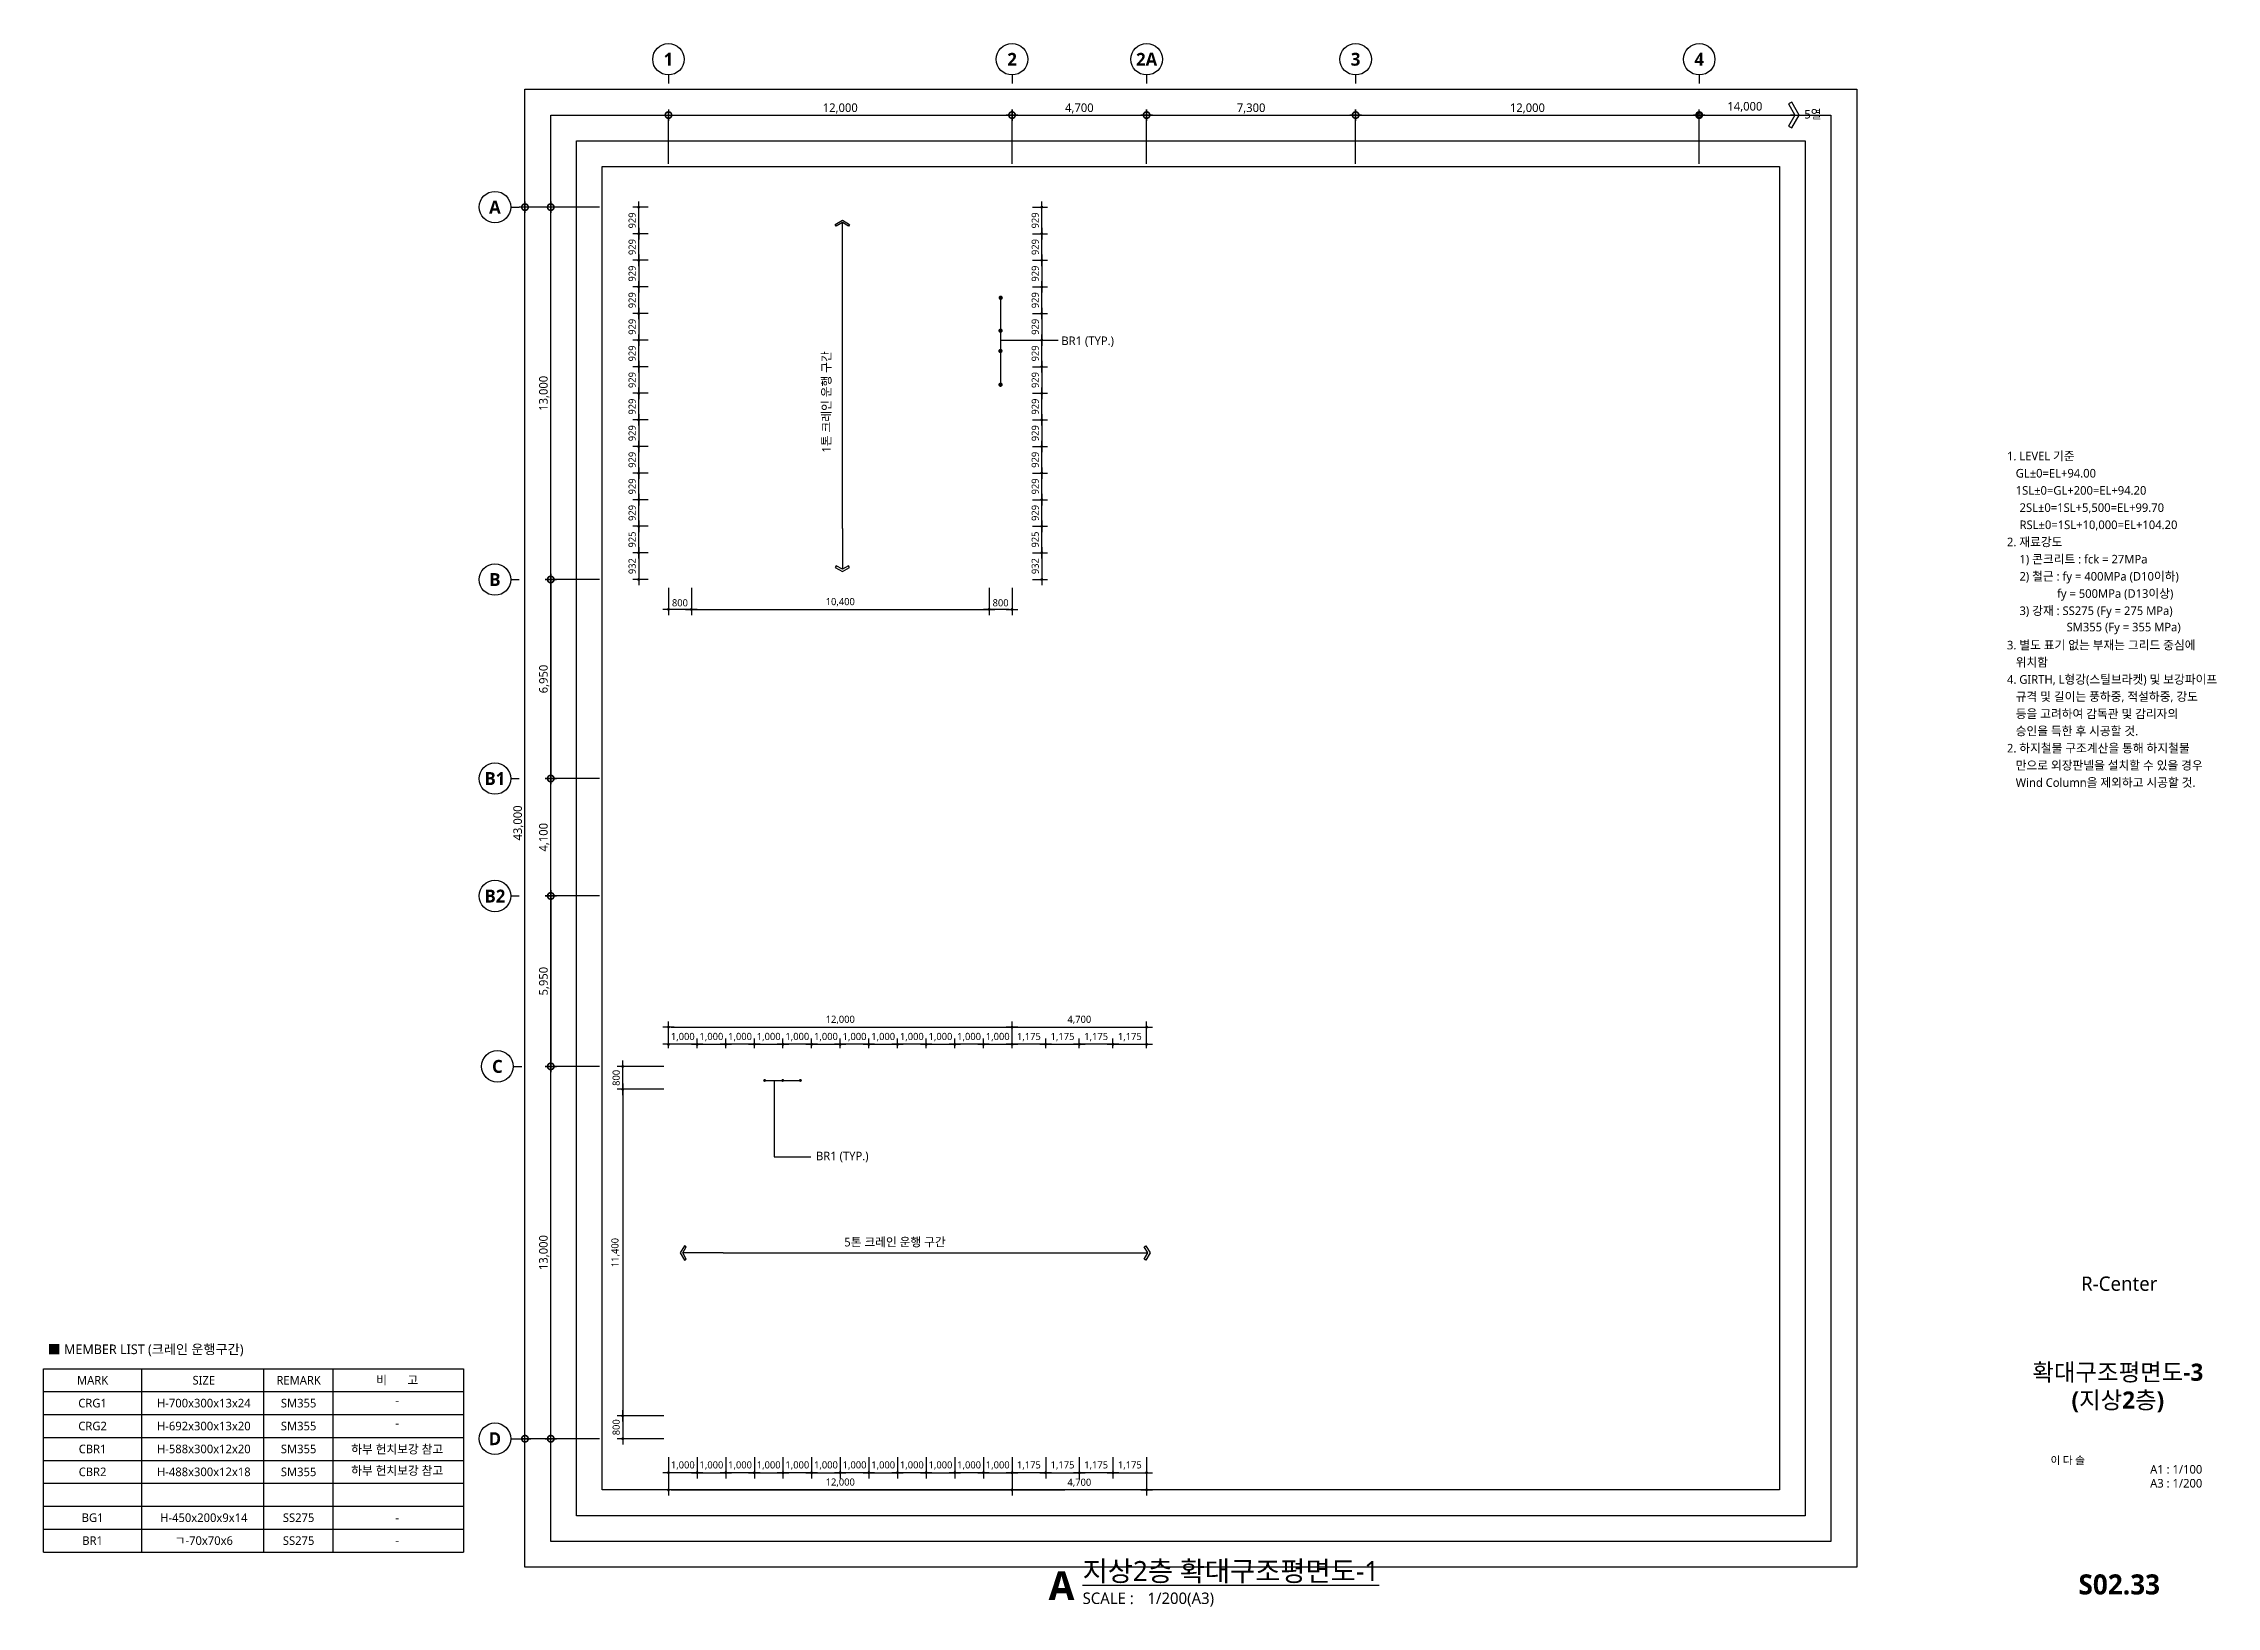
# Model space of a CAD drawing. Header units: millimetres. Extents: x 5446 to 585647, y 2414 to 57106.
# Drawn here: x 173350 to 249247, y 2528 to 57100 of the extents above; entities that cross this region are included whole.
import ezdxf
from ezdxf.enums import TextEntityAlignment as Align

# ---------------------------------------------------------------- set-up
doc = ezdxf.new("R2010")
doc.units = ezdxf.units.MM
doc.header["$LTSCALE"] = 100
doc.layers.get('DEFPOINTS').update_dxf_attribs({"color": 137})
for name, color, linetype in [('DIM', 7, 'Continuous'), ('DIM-INT', 7, 'Continuous'), ('S-STG', 4, 'Continuous'), ('SYM', 6, 'Continuous'), ('SYM-BUB', 3, 'Continuous'), ('SYM-LEAD', 6, 'Continuous'), ('TEX', 3, 'Continuous'), ('TEXT', 3, 'Continuous'), ('XR-SHEET$0$TITLE', 7, 'Continuous'), ('XR-SHEET$1$SHT', 5, 'Continuous'), ('XR-SHEET$1$TEXT', 3, 'Continuous')]:
    doc.layers.add(name, color=color, linetype=linetype)
doc.layers.add('TEMP', color=171, linetype='Continuous', plot=False)
doc.styles.add('$0$스타일1', font='malgun.ttf')
doc.styles.add('XR-SHEET$0$굴림체(옥산)', font='malgun.ttf')
doc.styles.add('XR-SHEET$0$맑은고딕B', font='malgunbd.ttf')
doc.styles.add('맑은고딕B', font='malgunbd.ttf')
doc.styles.add('스타일1', font='malgun.ttf')
doc.styles.add('스타일2', font='malgunbd.ttf')
doc.dimstyles.new('CJA', dxfattribs={"dimscale": 300, "dimtxt": 2.7, "dimasz": 1, "dimexe": 2, "dimexo": 3, "dimgap": 1, "dimtad": 1, "dimdec": 0, "dimzin": 1, "dimdsep": 46, "dimlunit": 6, "dimtxsty": '$0$스타일1', "dimblk": 'CJDOT', "dimcen": 0.09, "dimdle": 1, "dimclrd": 256, "dimclre": 256, "dimclrt": 3, "dimadec": 0, "dimazin": 0, "dimtfac": 1, "dimtdec": 0, "dimtix": 1, "dimtmove": 2, "dimatfit": 3, "dimldrblk": 'CJDOT', "dimfxl": 1, "dimtolj": 1, "dimtzin": 1, "dimarcsym": 0})
doc.dimstyles.new('GAUN-100', dxfattribs={"dimscale": 100, "dimtxt": 3, "dimasz": 1, "dimexe": 1, "dimexo": 1, "dimgap": 0.5, "dimtad": 1, "dimdec": 0, "dimzin": 1, "dimdsep": 46, "dimlunit": 6, "dimtxsty": '스타일1', "dimblk": 'GAUN-DOT', "dimcen": -2, "dimdle": 2, "dimclrd": 256, "dimclre": 256, "dimclrt": 3, "dimadec": 0, "dimazin": 0, "dimtfac": 1, "dimtdec": 0, "dimtix": 1, "dimtmove": 2, "dimatfit": 3, "dimldrblk": 'DOTSMALL', "dimfxl": 1, "dimtolj": 1, "dimtzin": 1, "dimarcsym": 0})

msp = doc.modelspace()

# ---------------------------------------------------------------- texts
at = {"layer": 'DIM', "color": 3, "style": '스타일1'}
msp.add_text('5열', height=300, dxfattribs=at).set_placement((235149.8, 54479.4), align=Align.CENTER)
at = {"layer": 'TEX', "style": '스타일1'}
msp.add_text('1톤 크레인 운행 구간', height=300, rotation=90, dxfattribs=at).set_placement((200695.7, 42816.2), align=Align.MIDDLE_LEFT)
for s, height, p in [('5톤 크레인 운행 구간', 300, (201320, 15250.8)), ('■ MEMBER LIST (크레인 운행구간)', 336.96, (173492.7, 11509))]:
    msp.add_text(s, height=height, dxfattribs=at).set_placement(p, align=Align.MIDDLE_LEFT)
at = {"layer": 'TEXT', "style": '스타일1'}
for s, height, p in [('BR1 (TYP.)', 300, (209821.1, 46720.9, 0)), ('BR1 (TYP.)', 300, (201250.9, 18257.6, 0)), ('R-Center', 500, (245850, 13800)), ('MARK', 300, (175065.6, 10429.6)), ('SIZE', 300, (178951.1, 10429.6)), ('REMARK', 300, (182261.2, 10429.6)), ('비       고', 300, (185704.2, 10429.6)), ('CRG1', 300, (175065.6, 9629.6)), ('H-700x300x13x24', 300, (178951.1, 9629.6)), ('SM355', 300, (182261.2, 9629.6)), ('-', 300, (185704.2, 9718.4)), ('CRG2', 300, (175065.6, 8829.6)), ('H-692x300x13x20', 300, (178951.1, 8829.6)), ('SM355', 300, (182261.2, 8829.6)), ('-', 300, (185704.2, 8933.7)), ('CBR1', 300, (175065.6, 8029.6)), ('H-588x300x12x20', 300, (178951.1, 8029.6)), ('SM355', 300, (182261.2, 8029.6)), ('하부 헌치보강 참고', 300, (185704.2, 8017.8)), ('CBR2', 300, (175065.6, 7229.6)), ('H-488x300x12x18', 300, (178951.1, 7229.6)), ('SM355', 300, (182261.2, 7229.6)), ('하부 헌치보강 참고', 300, (185704.2, 7273)), ('BG1', 300, (175065.6, 5629.6)), ('H-450x200x9x14', 300, (178951.1, 5629.6)), ('SS275', 300, (182261.2, 5629.6)), ('-', 300, (185704.2, 5629.6)), ('BR1', 300, (175065.6, 4829.6)), ('ㄱ-70x70x6', 300, (178951.1, 4829.6)), ('SS275', 300, (182261.2, 4829.6)), ('-', 300, (185704.2, 4829.6))]:
    msp.add_text(s, height=height, dxfattribs=at).set_placement(p, align=Align.MIDDLE_CENTER)

# ---------------------------------------------------------------- blocks, each defined once
blk = doc.blocks.new('CJDOT')
blk.add_line((-2, 0), (2, 0))
at = {"const_width": 0.5}
blk.add_lwpolyline([(-0.25, 0, 1), (0.25, 0, 1)], format="xyb", close=True, dxfattribs=at)
blk = doc.blocks.new('*D213')
at = {"layer": 'DEFPOINTS', "color": 0, "transparency": 16777216}
for p in [(195179, 38393), (195979, 38393), (195179, 37341)]:
    blk.add_point(p, dxfattribs=at)
at = {"layer": 'DIM-INT', "lineweight": -2, "transparency": 16777216}
for p, q in [((195179, 38093), (195179, 37141)), ((195979, 38093), (195979, 37141)), ((195879, 37341), (195279, 37341))]:
    blk.add_line(p, q, dxfattribs=at)
at = {"layer": 'DIM-INT', "lineweight": -2, "transparency": 16777216, "xscale": 100, "yscale": 100, "zscale": 100, "rotation": 180}
blk.add_blockref('CJDOT', (195179, 37341), dxfattribs=at)
at = {"layer": 'DIM-INT', "lineweight": -2, "transparency": 16777216, "xscale": 100, "yscale": 100, "zscale": 100}
blk.add_blockref('CJDOT', (195979, 37341), dxfattribs=at)
at = {"layer": 'DIM-INT', "color": 3, "transparency": 16777216, "insert": (195579, 37570), "char_height": 250, "attachment_point": 5, "style": '$0$스타일1'}
blk.add_mtext('\\A1;800', dxfattribs=at)
blk = doc.blocks.new('*D214')
at = {"layer": 'DEFPOINTS', "color": 0, "transparency": 16777216}
for p in [(206379, 38393), (207179, 38393), (206379, 37341)]:
    blk.add_point(p, dxfattribs=at)
at = {"layer": 'DIM-INT', "lineweight": -2, "transparency": 16777216}
for p, q in [((206379, 38093), (206379, 37141)), ((207179, 38093), (207179, 37141)), ((207079, 37341), (206479, 37341))]:
    blk.add_line(p, q, dxfattribs=at)
at = {"layer": 'DIM-INT', "lineweight": -2, "transparency": 16777216, "xscale": 100, "yscale": 100, "zscale": 100, "rotation": 180}
blk.add_blockref('CJDOT', (206379, 37341), dxfattribs=at)
at = {"layer": 'DIM-INT', "lineweight": -2, "transparency": 16777216, "xscale": 100, "yscale": 100, "zscale": 100}
blk.add_blockref('CJDOT', (207179, 37341), dxfattribs=at)
at = {"layer": 'DIM-INT', "color": 3, "transparency": 16777216, "insert": (206779, 37570), "char_height": 250, "attachment_point": 5, "style": '$0$스타일1'}
blk.add_mtext('\\A1;800', dxfattribs=at)
blk = doc.blocks.new('*D215')
at = {"layer": 'DEFPOINTS', "color": 0, "transparency": 16777216}
for p in [(195979, 38393), (206379, 38393), (206379, 37341)]:
    blk.add_point(p, dxfattribs=at)
at = {"layer": 'DIM-INT', "lineweight": -2, "transparency": 16777216}
for p, q in [((195979, 38093), (195979, 37141)), ((206379, 38093), (206379, 37141)), ((196079, 37341), (206279, 37341))]:
    blk.add_line(p, q, dxfattribs=at)
at = {"layer": 'DIM-INT', "lineweight": -2, "transparency": 16777216, "xscale": 100, "yscale": 100, "zscale": 100, "rotation": 180}
blk.add_blockref('CJDOT', (195979, 37341), dxfattribs=at)
at = {"layer": 'DIM-INT', "lineweight": -2, "transparency": 16777216, "xscale": 100, "yscale": 100, "zscale": 100}
blk.add_blockref('CJDOT', (206379, 37341), dxfattribs=at)
at = {"layer": 'DIM-INT', "color": 3, "transparency": 16777216, "insert": (201179, 37592), "char_height": 250, "attachment_point": 5, "style": '$0$스타일1'}
blk.add_mtext('\\A1;10,400', dxfattribs=at)
blk = doc.blocks.new('*D216')
at = {"layer": 'DEFPOINTS', "color": 0, "transparency": 16777216}
for p in [(193582, 21386), (195321, 21386), (195321, 20586)]:
    blk.add_point(p, dxfattribs=at)
at = {"layer": 'DIM-INT', "lineweight": -2, "transparency": 16777216}
for p, q in [((195021, 21386), (193382, 21386)), ((193582, 20686), (193582, 21286)), ((195021, 20586), (193382, 20586))]:
    blk.add_line(p, q, dxfattribs=at)
at = {"layer": 'DIM-INT', "lineweight": -2, "transparency": 16777216, "xscale": 100, "yscale": 100, "zscale": 100}
for p, rotation in [((193582, 21386), 90), ((193582, 20586), 270)]:
    blk.add_blockref('CJDOT', p, dxfattribs=dict(at, rotation=rotation))
at = {"layer": 'DIM-INT', "color": 3, "transparency": 16777216, "insert": (193353, 20986), "char_height": 250, "attachment_point": 5, "rotation": 90, "style": '$0$스타일1'}
blk.add_mtext('\\A1;800', dxfattribs=at)
blk = doc.blocks.new('*D217')
at = {"layer": 'DEFPOINTS', "color": 0, "transparency": 16777216}
for p in [(195321, 20586), (193582, 9186), (195321, 9186)]:
    blk.add_point(p, dxfattribs=at)
at = {"layer": 'DIM-INT', "lineweight": -2, "transparency": 16777216}
for p, q in [((195021, 20586), (193382, 20586)), ((193582, 20486), (193582, 9286)), ((195021, 9186), (193382, 9186))]:
    blk.add_line(p, q, dxfattribs=at)
at = {"layer": 'DIM-INT', "lineweight": -2, "transparency": 16777216, "xscale": 100, "yscale": 100, "zscale": 100}
for p, rotation in [((193582, 20586), 90), ((193582, 9186), 270)]:
    blk.add_blockref('CJDOT', p, dxfattribs=dict(at, rotation=rotation))
at = {"layer": 'DIM-INT', "color": 3, "transparency": 16777216, "insert": (193332, 14886), "char_height": 250, "attachment_point": 5, "rotation": 90, "style": '$0$스타일1'}
blk.add_mtext('\\A1;11,400', dxfattribs=at)
blk = doc.blocks.new('*D218')
at = {"layer": 'DEFPOINTS', "color": 0, "transparency": 16777216}
for p in [(195321, 9186), (193582, 8386), (195321, 8386)]:
    blk.add_point(p, dxfattribs=at)
at = {"layer": 'DIM-INT', "lineweight": -2, "transparency": 16777216}
for p, q in [((195021, 9186), (193382, 9186)), ((195021, 8386), (193382, 8386)), ((193582, 9086), (193582, 8486))]:
    blk.add_line(p, q, dxfattribs=at)
at = {"layer": 'DIM-INT', "lineweight": -2, "transparency": 16777216, "xscale": 100, "yscale": 100, "zscale": 100}
for p, rotation in [((193582, 9186), 90), ((193582, 8386), 270)]:
    blk.add_blockref('CJDOT', p, dxfattribs=dict(at, rotation=rotation))
at = {"layer": 'DIM-INT', "color": 3, "transparency": 16777216, "insert": (193353, 8786), "char_height": 250, "attachment_point": 5, "rotation": 90, "style": '$0$스타일1'}
blk.add_mtext('\\A1;800', dxfattribs=at)
blk = doc.blocks.new('GAUN-DOT')
at = {"linetype": 'ByBlock'}
for p, q in [((2, 0), (-2, 0)), ((0, -2), (0, 2))]:
    blk.add_line(p, q, dxfattribs=at)
at = {"const_width": 2.25}
blk.add_lwpolyline([(0, 0.28125, 1), (0, -0.28125, 1)], format="xyb", close=True, dxfattribs=at)
blk = doc.blocks.new('*D219')
at = {"layer": 'DEFPOINTS', "color": 0, "transparency": 16777216}
for p in [(191068, 21386), (192868, 21386), (192868, 8386)]:
    blk.add_point(p, dxfattribs=at)
at = {"layer": 'DIM', "lineweight": -2, "transparency": 16777216}
for p, q in [((192768, 21386), (190968, 21386)), ((191068, 8486), (191068, 21286)), ((192768, 8386), (190968, 8386))]:
    blk.add_line(p, q, dxfattribs=at)
at = {"layer": 'DIM', "lineweight": -2, "transparency": 16777216, "xscale": 100, "yscale": 100, "zscale": 100}
for p, rotation in [((191068, 21386), 90), ((191068, 8386), 270)]:
    blk.add_blockref('GAUN-DOT', p, dxfattribs=dict(at, rotation=rotation))
at = {"layer": 'DIM', "color": 3, "transparency": 16777216, "insert": (190837, 14886), "char_height": 300, "attachment_point": 5, "rotation": 90, "style": '스타일1'}
blk.add_mtext('\\A1;13,000', dxfattribs=at)
blk = doc.blocks.new('_DotSmall')
at = {"color": 0, "linetype": 'ByBlock', "const_width": 0.5}
blk.add_lwpolyline([(-0.0625, 0, 1), (0.0625, 0, 1)], format="xyb", close=True, dxfattribs=at)
blk = doc.blocks.new('*D220')
at = {"layer": 'DEFPOINTS', "color": 0, "transparency": 16777216}
for p in [(190168, 51386), (192868, 51386), (192868, 8386)]:
    blk.add_point(p, dxfattribs=at)
at = {"layer": 'DIM', "lineweight": -2, "transparency": 16777216}
for p, q in [((192768, 51386), (190068, 51386)), ((190168, 8486), (190168, 51286)), ((192768, 8386), (190068, 8386))]:
    blk.add_line(p, q, dxfattribs=at)
at = {"layer": 'DIM', "lineweight": -2, "transparency": 16777216, "xscale": 100, "yscale": 100, "zscale": 100}
for p, rotation in [((190168, 51386), 90), ((190168, 8386), 270)]:
    blk.add_blockref('GAUN-DOT', p, dxfattribs=dict(at, rotation=rotation))
at = {"layer": 'DIM', "color": 3, "transparency": 16777216, "insert": (189938, 29886), "char_height": 300, "attachment_point": 5, "rotation": 90, "style": '스타일1'}
blk.add_mtext('\\A1;43,000', dxfattribs=at)
blk = doc.blocks.new('*D221')
at = {"layer": 'DEFPOINTS', "color": 0, "transparency": 16777216}
for p in [(191068, 51386), (192868, 51386), (192868, 38386)]:
    blk.add_point(p, dxfattribs=at)
at = {"layer": 'DIM', "lineweight": -2, "transparency": 16777216}
for p, q in [((192768, 51386), (190968, 51386)), ((191068, 38486), (191068, 51286)), ((192768, 38386), (190968, 38386))]:
    blk.add_line(p, q, dxfattribs=at)
at = {"layer": 'DIM', "lineweight": -2, "transparency": 16777216, "xscale": 100, "yscale": 100, "zscale": 100}
for p, rotation in [((191068, 51386), 90), ((191068, 38386), 270)]:
    blk.add_blockref('GAUN-DOT', p, dxfattribs=dict(at, rotation=rotation))
at = {"layer": 'DIM', "color": 3, "transparency": 16777216, "insert": (190837, 44886), "char_height": 300, "attachment_point": 5, "rotation": 90, "style": '스타일1'}
blk.add_mtext('\\A1;13,000', dxfattribs=at)
blk = doc.blocks.new('NEW_BUB')
at = {"layer": 'SYM-BUB', "color": 6}
blk.add_line((0, 3), (0, 0), dxfattribs=at)
blk.add_circle((0, 8.5), 5.5, dxfattribs=at)
at = {"layer": 'SYM-BUB', "color": 3, "style": '스타일2'}
blk.add_attdef('X', text='', height=4.5, dxfattribs=at).set_placement((0, 8.5), align=Align.MIDDLE)
blk = doc.blocks.new('*D222')
at = {"layer": 'DEFPOINTS', "color": 0, "transparency": 16777216}
for p in [(207179, 54600), (195179, 52800), (207179, 52800)]:
    blk.add_point(p, dxfattribs=at)
at = {"layer": 'DIM', "lineweight": -2, "transparency": 16777216}
for p, q in [((195179, 52900), (195179, 54700)), ((207179, 52900), (207179, 54700)), ((195279, 54600), (207079, 54600))]:
    blk.add_line(p, q, dxfattribs=at)
at = {"layer": 'DIM', "lineweight": -2, "transparency": 16777216, "xscale": 100, "yscale": 100, "zscale": 100, "rotation": 180}
blk.add_blockref('GAUN-DOT', (195179, 54600), dxfattribs=at)
at = {"layer": 'DIM', "lineweight": -2, "transparency": 16777216, "xscale": 100, "yscale": 100, "zscale": 100}
blk.add_blockref('GAUN-DOT', (207179, 54600), dxfattribs=at)
at = {"layer": 'DIM', "color": 3, "transparency": 16777216, "insert": (201179, 54831), "char_height": 300, "attachment_point": 5, "style": '스타일1'}
blk.add_mtext('\\A1;12,000', dxfattribs=at)
blk = doc.blocks.new('*D302')
at = {"layer": 'DEFPOINTS', "color": 0, "transparency": 16777216}
for p in [(192868, 38386), (191068, 31436), (192868, 31436)]:
    blk.add_point(p, dxfattribs=at)
at = {"layer": 'DIM', "lineweight": -2, "transparency": 16777216}
for p, q in [((192768, 38386), (190968, 38386)), ((191068, 38286), (191068, 31536)), ((192768, 31436), (190968, 31436))]:
    blk.add_line(p, q, dxfattribs=at)
at = {"layer": 'DIM', "lineweight": -2, "transparency": 16777216, "xscale": 100, "yscale": 100, "zscale": 100}
for p, rotation in [((191068, 38386), 90), ((191068, 31436), 270)]:
    blk.add_blockref('GAUN-DOT', p, dxfattribs=dict(at, rotation=rotation))
at = {"layer": 'DIM', "color": 3, "transparency": 16777216, "insert": (190838, 34911), "char_height": 300, "attachment_point": 5, "rotation": 90, "style": '스타일1'}
blk.add_mtext('\\A1;6,950', dxfattribs=at)
blk = doc.blocks.new('*D303')
at = {"layer": 'DEFPOINTS', "color": 0, "transparency": 16777216}
for p in [(191068, 31436), (192868, 31436), (192868, 27336)]:
    blk.add_point(p, dxfattribs=at)
at = {"layer": 'DIM', "lineweight": -2, "transparency": 16777216}
for p, q in [((192768, 31436), (190968, 31436)), ((191068, 27436), (191068, 31336)), ((192768, 27336), (190968, 27336))]:
    blk.add_line(p, q, dxfattribs=at)
at = {"layer": 'DIM', "lineweight": -2, "transparency": 16777216, "xscale": 100, "yscale": 100, "zscale": 100}
for p, rotation in [((191068, 31436), 90), ((191068, 27336), 270)]:
    blk.add_blockref('GAUN-DOT', p, dxfattribs=dict(at, rotation=rotation))
at = {"layer": 'DIM', "color": 3, "transparency": 16777216, "insert": (190837, 29386), "char_height": 300, "attachment_point": 5, "rotation": 90, "style": '스타일1'}
blk.add_mtext('\\A1;4,100', dxfattribs=at)
blk = doc.blocks.new('*D304')
at = {"layer": 'DEFPOINTS', "color": 0, "transparency": 16777216}
for p in [(192868, 27336), (191068, 21386), (192868, 21386)]:
    blk.add_point(p, dxfattribs=at)
at = {"layer": 'DIM', "lineweight": -2, "transparency": 16777216}
for p, q in [((192768, 27336), (190968, 27336)), ((191068, 27236), (191068, 21486)), ((192768, 21386), (190968, 21386))]:
    blk.add_line(p, q, dxfattribs=at)
at = {"layer": 'DIM', "lineweight": -2, "transparency": 16777216, "xscale": 100, "yscale": 100, "zscale": 100}
for p, rotation in [((191068, 27336), 90), ((191068, 21386), 270)]:
    blk.add_blockref('GAUN-DOT', p, dxfattribs=dict(at, rotation=rotation))
at = {"layer": 'DIM', "color": 3, "transparency": 16777216, "insert": (190838, 24361), "char_height": 300, "attachment_point": 5, "rotation": 90, "style": '스타일1'}
blk.add_mtext('\\A1;5,950', dxfattribs=at)
blk = doc.blocks.new('dwgtitle')
at = {"layer": 'SYM', "color": 3, "style": '스타일1'}
blk.add_text('SCALE :', height=4, dxfattribs=at).set_placement((12.25, -1.4))
at = {"layer": 'SYM', "color": 6, "style": '스타일2'}
blk.add_attdef('A', text='', height=10, dxfattribs=at).set_placement((4.89, 5), align=Align.MIDDLE)
at = {"layer": 'SYM', "color": 3, "style": '스타일1'}
for tag, p, height in [('%%UTITLE', (12.25, 6.59), 7), ('1/100', (34.89, -1.4), 4)]:
    blk.add_attdef(tag, p, '', height=height, dxfattribs=at)
blk = doc.blocks.new('*D390')
at = {"layer": 'DEFPOINTS', "color": 0, "transparency": 16777216}
for p in [(194769, 39318), (194140, 38386), (194769, 38386)]:
    blk.add_point(p, dxfattribs=at)
at = {"layer": 'DIM-INT', "lineweight": -2, "transparency": 16777216}
for p, q in [((194469, 39318), (193940, 39318)), ((194140, 39218), (194140, 38486)), ((194469, 38386), (193940, 38386))]:
    blk.add_line(p, q, dxfattribs=at)
at = {"layer": 'DIM-INT', "lineweight": -2, "transparency": 16777216, "xscale": 100, "yscale": 100, "zscale": 100}
for p, rotation in [((194140, 39318), 90), ((194140, 38386), 270)]:
    blk.add_blockref('CJDOT', p, dxfattribs=dict(at, rotation=rotation))
at = {"layer": 'DIM-INT', "color": 3, "transparency": 16777216, "insert": (193911, 38852), "char_height": 250, "attachment_point": 5, "rotation": 90, "style": '$0$스타일1'}
blk.add_mtext('\\A1;932', dxfattribs=at)
blk = doc.blocks.new('*D391')
at = {"layer": 'DEFPOINTS', "color": 0, "transparency": 16777216}
for p in [(194140, 40243), (194769, 40243), (194769, 39318)]:
    blk.add_point(p, dxfattribs=at)
at = {"layer": 'DIM-INT', "lineweight": -2, "transparency": 16777216}
for p, q in [((194469, 40243), (193940, 40243)), ((194140, 39418), (194140, 40143)), ((194469, 39318), (193940, 39318))]:
    blk.add_line(p, q, dxfattribs=at)
at = {"layer": 'DIM-INT', "lineweight": -2, "transparency": 16777216, "xscale": 100, "yscale": 100, "zscale": 100}
for p, rotation in [((194140, 40243), 90), ((194140, 39318), 270)]:
    blk.add_blockref('CJDOT', p, dxfattribs=dict(at, rotation=rotation))
at = {"layer": 'DIM-INT', "color": 3, "transparency": 16777216, "insert": (193911, 39781), "char_height": 250, "attachment_point": 5, "rotation": 90, "style": '$0$스타일1'}
blk.add_mtext('\\A1;925', dxfattribs=at)
blk = doc.blocks.new('*D392')
at = {"layer": 'DEFPOINTS', "color": 0, "transparency": 16777216}
for p in [(194140, 41172), (194769, 41172), (194769, 40243)]:
    blk.add_point(p, dxfattribs=at)
at = {"layer": 'DIM-INT', "lineweight": -2, "transparency": 16777216}
for p, q in [((194469, 41172), (193940, 41172)), ((194140, 40343), (194140, 41072)), ((194469, 40243), (193940, 40243))]:
    blk.add_line(p, q, dxfattribs=at)
at = {"layer": 'DIM-INT', "lineweight": -2, "transparency": 16777216, "xscale": 100, "yscale": 100, "zscale": 100}
for p, rotation in [((194140, 41172), 90), ((194140, 40243), 270)]:
    blk.add_blockref('CJDOT', p, dxfattribs=dict(at, rotation=rotation))
at = {"layer": 'DIM-INT', "color": 3, "transparency": 16777216, "insert": (193911, 40708), "char_height": 250, "attachment_point": 5, "rotation": 90, "style": '$0$스타일1'}
blk.add_mtext('\\A1;929', dxfattribs=at)
blk = doc.blocks.new('*D393')
at = {"layer": 'DEFPOINTS', "color": 0, "transparency": 16777216}
for p in [(194140, 42100), (194769, 42100), (194769, 41172)]:
    blk.add_point(p, dxfattribs=at)
at = {"layer": 'DIM-INT', "lineweight": -2, "transparency": 16777216}
for p, q in [((194469, 42100), (193940, 42100)), ((194140, 41272), (194140, 42000)), ((194469, 41172), (193940, 41172))]:
    blk.add_line(p, q, dxfattribs=at)
at = {"layer": 'DIM-INT', "lineweight": -2, "transparency": 16777216, "xscale": 100, "yscale": 100, "zscale": 100}
for p, rotation in [((194140, 42100), 90), ((194140, 41172), 270)]:
    blk.add_blockref('CJDOT', p, dxfattribs=dict(at, rotation=rotation))
at = {"layer": 'DIM-INT', "color": 3, "transparency": 16777216, "insert": (193911, 41636), "char_height": 250, "attachment_point": 5, "rotation": 90, "style": '$0$스타일1'}
blk.add_mtext('\\A1;929', dxfattribs=at)
blk = doc.blocks.new('*D394')
at = {"layer": 'DEFPOINTS', "color": 0, "transparency": 16777216}
for p in [(194140, 43029), (194769, 43029), (194769, 42100)]:
    blk.add_point(p, dxfattribs=at)
at = {"layer": 'DIM-INT', "lineweight": -2, "transparency": 16777216}
for p, q in [((194469, 43029), (193940, 43029)), ((194140, 42200), (194140, 42929)), ((194469, 42100), (193940, 42100))]:
    blk.add_line(p, q, dxfattribs=at)
at = {"layer": 'DIM-INT', "lineweight": -2, "transparency": 16777216, "xscale": 100, "yscale": 100, "zscale": 100}
for p, rotation in [((194140, 43029), 90), ((194140, 42100), 270)]:
    blk.add_blockref('CJDOT', p, dxfattribs=dict(at, rotation=rotation))
at = {"layer": 'DIM-INT', "color": 3, "transparency": 16777216, "insert": (193911, 42565), "char_height": 250, "attachment_point": 5, "rotation": 90, "style": '$0$스타일1'}
blk.add_mtext('\\A1;929', dxfattribs=at)
blk = doc.blocks.new('*D395')
at = {"layer": 'DEFPOINTS', "color": 0, "transparency": 16777216}
for p in [(194769, 43958), (194140, 43029), (194769, 43029)]:
    blk.add_point(p, dxfattribs=at)
at = {"layer": 'DIM-INT', "lineweight": -2, "transparency": 16777216}
for p, q in [((194469, 43958), (193940, 43958)), ((194140, 43858), (194140, 43129)), ((194469, 43029), (193940, 43029))]:
    blk.add_line(p, q, dxfattribs=at)
at = {"layer": 'DIM-INT', "lineweight": -2, "transparency": 16777216, "xscale": 100, "yscale": 100, "zscale": 100}
for p, rotation in [((194140, 43958), 90), ((194140, 43029), 270)]:
    blk.add_blockref('CJDOT', p, dxfattribs=dict(at, rotation=rotation))
at = {"layer": 'DIM-INT', "color": 3, "transparency": 16777216, "insert": (193911, 43493), "char_height": 250, "attachment_point": 5, "rotation": 90, "style": '$0$스타일1'}
blk.add_mtext('\\A1;929', dxfattribs=at)
blk = doc.blocks.new('*D396')
at = {"layer": 'DEFPOINTS', "color": 0, "transparency": 16777216}
for p in [(194140, 44886), (194769, 44886), (194769, 43958)]:
    blk.add_point(p, dxfattribs=at)
at = {"layer": 'DIM-INT', "lineweight": -2, "transparency": 16777216}
for p, q in [((194469, 44886), (193940, 44886)), ((194140, 44058), (194140, 44786)), ((194469, 43958), (193940, 43958))]:
    blk.add_line(p, q, dxfattribs=at)
at = {"layer": 'DIM-INT', "lineweight": -2, "transparency": 16777216, "xscale": 100, "yscale": 100, "zscale": 100}
for p, rotation in [((194140, 44886), 90), ((194140, 43958), 270)]:
    blk.add_blockref('CJDOT', p, dxfattribs=dict(at, rotation=rotation))
at = {"layer": 'DIM-INT', "color": 3, "transparency": 16777216, "insert": (193911, 44422), "char_height": 250, "attachment_point": 5, "rotation": 90, "style": '$0$스타일1'}
blk.add_mtext('\\A1;929', dxfattribs=at)
blk = doc.blocks.new('*D397')
at = {"layer": 'DEFPOINTS', "color": 0, "transparency": 16777216}
for p in [(194769, 45815), (194140, 44886), (194769, 44886)]:
    blk.add_point(p, dxfattribs=at)
at = {"layer": 'DIM-INT', "lineweight": -2, "transparency": 16777216}
for p, q in [((194469, 45815), (193940, 45815)), ((194140, 45715), (194140, 44986)), ((194469, 44886), (193940, 44886))]:
    blk.add_line(p, q, dxfattribs=at)
at = {"layer": 'DIM-INT', "lineweight": -2, "transparency": 16777216, "xscale": 100, "yscale": 100, "zscale": 100}
for p, rotation in [((194140, 45815), 90), ((194140, 44886), 270)]:
    blk.add_blockref('CJDOT', p, dxfattribs=dict(at, rotation=rotation))
at = {"layer": 'DIM-INT', "color": 3, "transparency": 16777216, "insert": (193911, 45350), "char_height": 250, "attachment_point": 5, "rotation": 90, "style": '$0$스타일1'}
blk.add_mtext('\\A1;929', dxfattribs=at)
blk = doc.blocks.new('*D398')
at = {"layer": 'DEFPOINTS', "color": 0, "transparency": 16777216}
for p in [(194140, 46743), (194769, 46743), (194769, 45815)]:
    blk.add_point(p, dxfattribs=at)
at = {"layer": 'DIM-INT', "lineweight": -2, "transparency": 16777216}
for p, q in [((194469, 46743), (193940, 46743)), ((194140, 45915), (194140, 46643)), ((194469, 45815), (193940, 45815))]:
    blk.add_line(p, q, dxfattribs=at)
at = {"layer": 'DIM-INT', "lineweight": -2, "transparency": 16777216, "xscale": 100, "yscale": 100, "zscale": 100}
for p, rotation in [((194140, 46743), 90), ((194140, 45815), 270)]:
    blk.add_blockref('CJDOT', p, dxfattribs=dict(at, rotation=rotation))
at = {"layer": 'DIM-INT', "color": 3, "transparency": 16777216, "insert": (193911, 46279), "char_height": 250, "attachment_point": 5, "rotation": 90, "style": '$0$스타일1'}
blk.add_mtext('\\A1;929', dxfattribs=at)
blk = doc.blocks.new('*D399')
at = {"layer": 'DEFPOINTS', "color": 0, "transparency": 16777216}
for p in [(194769, 47672), (194140, 46743), (194769, 46743)]:
    blk.add_point(p, dxfattribs=at)
at = {"layer": 'DIM-INT', "lineweight": -2, "transparency": 16777216}
for p, q in [((194469, 47672), (193940, 47672)), ((194140, 47572), (194140, 46843)), ((194469, 46743), (193940, 46743))]:
    blk.add_line(p, q, dxfattribs=at)
at = {"layer": 'DIM-INT', "lineweight": -2, "transparency": 16777216, "xscale": 100, "yscale": 100, "zscale": 100}
for p, rotation in [((194140, 47672), 90), ((194140, 46743), 270)]:
    blk.add_blockref('CJDOT', p, dxfattribs=dict(at, rotation=rotation))
at = {"layer": 'DIM-INT', "color": 3, "transparency": 16777216, "insert": (193911, 47208), "char_height": 250, "attachment_point": 5, "rotation": 90, "style": '$0$스타일1'}
blk.add_mtext('\\A1;929', dxfattribs=at)
blk = doc.blocks.new('*D401')
at = {"layer": 'DEFPOINTS', "color": 0, "transparency": 16777216}
for p in [(194140, 50458), (194769, 50458), (194769, 49529)]:
    blk.add_point(p, dxfattribs=at)
at = {"layer": 'DIM-INT', "lineweight": -2, "transparency": 16777216}
for p, q in [((194469, 50458), (193940, 50458)), ((194140, 49629), (194140, 50358)), ((194469, 49529), (193940, 49529))]:
    blk.add_line(p, q, dxfattribs=at)
at = {"layer": 'DIM-INT', "lineweight": -2, "transparency": 16777216, "xscale": 100, "yscale": 100, "zscale": 100}
for p, rotation in [((194140, 50458), 90), ((194140, 49529), 270)]:
    blk.add_blockref('CJDOT', p, dxfattribs=dict(at, rotation=rotation))
at = {"layer": 'DIM-INT', "color": 3, "transparency": 16777216, "insert": (193911, 49993), "char_height": 250, "attachment_point": 5, "rotation": 90, "style": '$0$스타일1'}
blk.add_mtext('\\A1;929', dxfattribs=at)
blk = doc.blocks.new('*D402')
at = {"layer": 'DEFPOINTS', "color": 0, "transparency": 16777216}
for p in [(194769, 49529), (194140, 48600), (194769, 48600)]:
    blk.add_point(p, dxfattribs=at)
at = {"layer": 'DIM-INT', "lineweight": -2, "transparency": 16777216}
for p, q in [((194469, 49529), (193940, 49529)), ((194140, 49429), (194140, 48700)), ((194469, 48600), (193940, 48600))]:
    blk.add_line(p, q, dxfattribs=at)
at = {"layer": 'DIM-INT', "lineweight": -2, "transparency": 16777216, "xscale": 100, "yscale": 100, "zscale": 100}
for p, rotation in [((194140, 49529), 90), ((194140, 48600), 270)]:
    blk.add_blockref('CJDOT', p, dxfattribs=dict(at, rotation=rotation))
at = {"layer": 'DIM-INT', "color": 3, "transparency": 16777216, "insert": (193911, 49065), "char_height": 250, "attachment_point": 5, "rotation": 90, "style": '$0$스타일1'}
blk.add_mtext('\\A1;929', dxfattribs=at)
blk = doc.blocks.new('*D400')
at = {"layer": 'DEFPOINTS', "color": 0, "transparency": 16777216}
for p in [(194140, 48600), (194769, 48600), (194769, 47672)]:
    blk.add_point(p, dxfattribs=at)
at = {"layer": 'DIM-INT', "lineweight": -2, "transparency": 16777216}
for p, q in [((194469, 48600), (193940, 48600)), ((194140, 47772), (194140, 48500)), ((194469, 47672), (193940, 47672))]:
    blk.add_line(p, q, dxfattribs=at)
at = {"layer": 'DIM-INT', "lineweight": -2, "transparency": 16777216, "xscale": 100, "yscale": 100, "zscale": 100}
for p, rotation in [((194140, 48600), 90), ((194140, 47672), 270)]:
    blk.add_blockref('CJDOT', p, dxfattribs=dict(at, rotation=rotation))
at = {"layer": 'DIM-INT', "color": 3, "transparency": 16777216, "insert": (193911, 48136), "char_height": 250, "attachment_point": 5, "rotation": 90, "style": '$0$스타일1'}
blk.add_mtext('\\A1;929', dxfattribs=at)
blk = doc.blocks.new('*D403')
at = {"layer": 'DEFPOINTS', "color": 0, "transparency": 16777216}
for p in [(194140, 51386), (194769, 51386), (194769, 50458)]:
    blk.add_point(p, dxfattribs=at)
at = {"layer": 'DIM-INT', "lineweight": -2, "transparency": 16777216}
for p, q in [((194469, 51386), (193940, 51386)), ((194140, 50558), (194140, 51286)), ((194469, 50458), (193940, 50458))]:
    blk.add_line(p, q, dxfattribs=at)
at = {"layer": 'DIM-INT', "lineweight": -2, "transparency": 16777216, "xscale": 100, "yscale": 100, "zscale": 100}
for p, rotation in [((194140, 51386), 90), ((194140, 50458), 270)]:
    blk.add_blockref('CJDOT', p, dxfattribs=dict(at, rotation=rotation))
at = {"layer": 'DIM-INT', "color": 3, "transparency": 16777216, "insert": (193911, 50922), "char_height": 250, "attachment_point": 5, "rotation": 90, "style": '$0$스타일1'}
blk.add_mtext('\\A1;929', dxfattribs=at)
blk = doc.blocks.new('*D413')
at = {"layer": 'DEFPOINTS', "color": 0, "transparency": 16777216}
for p in [(207590, 39318), (207590, 38386), (208218, 38386)]:
    blk.add_point(p, dxfattribs=at)
at = {"layer": 'DIM-INT', "lineweight": -2, "transparency": 16777216}
for p, q in [((207890, 39318), (208418, 39318)), ((208218, 39218), (208218, 38486)), ((207890, 38386), (208418, 38386))]:
    blk.add_line(p, q, dxfattribs=at)
at = {"layer": 'DIM-INT', "lineweight": -2, "transparency": 16777216, "xscale": 100, "yscale": 100, "zscale": 100}
for p, rotation in [((208218, 39318), 90), ((208218, 38386), 270)]:
    blk.add_blockref('CJDOT', p, dxfattribs=dict(at, rotation=rotation))
at = {"layer": 'DIM-INT', "color": 3, "transparency": 16777216, "insert": (207989, 38852), "char_height": 250, "attachment_point": 5, "rotation": 90, "style": '$0$스타일1'}
blk.add_mtext('\\A1;932', dxfattribs=at)
blk = doc.blocks.new('*D414')
at = {"layer": 'DEFPOINTS', "color": 0, "transparency": 16777216}
for p in [(207590, 40243), (208218, 40243), (207590, 39318)]:
    blk.add_point(p, dxfattribs=at)
at = {"layer": 'DIM-INT', "lineweight": -2, "transparency": 16777216}
for p, q in [((207890, 40243), (208418, 40243)), ((208218, 39418), (208218, 40143)), ((207890, 39318), (208418, 39318))]:
    blk.add_line(p, q, dxfattribs=at)
at = {"layer": 'DIM-INT', "lineweight": -2, "transparency": 16777216, "xscale": 100, "yscale": 100, "zscale": 100}
for p, rotation in [((208218, 40243), 90), ((208218, 39318), 270)]:
    blk.add_blockref('CJDOT', p, dxfattribs=dict(at, rotation=rotation))
at = {"layer": 'DIM-INT', "color": 3, "transparency": 16777216, "insert": (207989, 39781), "char_height": 250, "attachment_point": 5, "rotation": 90, "style": '$0$스타일1'}
blk.add_mtext('\\A1;925', dxfattribs=at)
blk = doc.blocks.new('*D415')
at = {"layer": 'DEFPOINTS', "color": 0, "transparency": 16777216}
for p in [(207590, 41172), (208218, 41172), (207590, 40243)]:
    blk.add_point(p, dxfattribs=at)
at = {"layer": 'DIM-INT', "lineweight": -2, "transparency": 16777216}
for p, q in [((207890, 41172), (208418, 41172)), ((208218, 40343), (208218, 41072)), ((207890, 40243), (208418, 40243))]:
    blk.add_line(p, q, dxfattribs=at)
at = {"layer": 'DIM-INT', "lineweight": -2, "transparency": 16777216, "xscale": 100, "yscale": 100, "zscale": 100}
for p, rotation in [((208218, 41172), 90), ((208218, 40243), 270)]:
    blk.add_blockref('CJDOT', p, dxfattribs=dict(at, rotation=rotation))
at = {"layer": 'DIM-INT', "color": 3, "transparency": 16777216, "insert": (207989, 40708), "char_height": 250, "attachment_point": 5, "rotation": 90, "style": '$0$스타일1'}
blk.add_mtext('\\A1;929', dxfattribs=at)
blk = doc.blocks.new('*D416')
at = {"layer": 'DEFPOINTS', "color": 0, "transparency": 16777216}
for p in [(207590, 42100), (208218, 42100), (207590, 41172)]:
    blk.add_point(p, dxfattribs=at)
at = {"layer": 'DIM-INT', "lineweight": -2, "transparency": 16777216}
for p, q in [((207890, 42100), (208418, 42100)), ((208218, 41272), (208218, 42000)), ((207890, 41172), (208418, 41172))]:
    blk.add_line(p, q, dxfattribs=at)
at = {"layer": 'DIM-INT', "lineweight": -2, "transparency": 16777216, "xscale": 100, "yscale": 100, "zscale": 100}
for p, rotation in [((208218, 42100), 90), ((208218, 41172), 270)]:
    blk.add_blockref('CJDOT', p, dxfattribs=dict(at, rotation=rotation))
at = {"layer": 'DIM-INT', "color": 3, "transparency": 16777216, "insert": (207989, 41636), "char_height": 250, "attachment_point": 5, "rotation": 90, "style": '$0$스타일1'}
blk.add_mtext('\\A1;929', dxfattribs=at)
blk = doc.blocks.new('*D417')
at = {"layer": 'DEFPOINTS', "color": 0, "transparency": 16777216}
for p in [(207590, 43029), (208218, 43029), (207590, 42100)]:
    blk.add_point(p, dxfattribs=at)
at = {"layer": 'DIM-INT', "lineweight": -2, "transparency": 16777216}
for p, q in [((207890, 43029), (208418, 43029)), ((208218, 42200), (208218, 42929)), ((207890, 42100), (208418, 42100))]:
    blk.add_line(p, q, dxfattribs=at)
at = {"layer": 'DIM-INT', "lineweight": -2, "transparency": 16777216, "xscale": 100, "yscale": 100, "zscale": 100}
for p, rotation in [((208218, 43029), 90), ((208218, 42100), 270)]:
    blk.add_blockref('CJDOT', p, dxfattribs=dict(at, rotation=rotation))
at = {"layer": 'DIM-INT', "color": 3, "transparency": 16777216, "insert": (207989, 42565), "char_height": 250, "attachment_point": 5, "rotation": 90, "style": '$0$스타일1'}
blk.add_mtext('\\A1;929', dxfattribs=at)
blk = doc.blocks.new('*D408')
at = {"layer": 'DEFPOINTS', "color": 0, "transparency": 16777216}
for p in [(207590, 43958), (207590, 43029), (208218, 43029)]:
    blk.add_point(p, dxfattribs=at)
at = {"layer": 'DIM-INT', "lineweight": -2, "transparency": 16777216}
for p, q in [((207890, 43958), (208418, 43958)), ((208218, 43858), (208218, 43129)), ((207890, 43029), (208418, 43029))]:
    blk.add_line(p, q, dxfattribs=at)
at = {"layer": 'DIM-INT', "lineweight": -2, "transparency": 16777216, "xscale": 100, "yscale": 100, "zscale": 100}
for p, rotation in [((208218, 43958), 90), ((208218, 43029), 270)]:
    blk.add_blockref('CJDOT', p, dxfattribs=dict(at, rotation=rotation))
at = {"layer": 'DIM-INT', "color": 3, "transparency": 16777216, "insert": (207989, 43493), "char_height": 250, "attachment_point": 5, "rotation": 90, "style": '$0$스타일1'}
blk.add_mtext('\\A1;929', dxfattribs=at)
blk = doc.blocks.new('*D409')
at = {"layer": 'DEFPOINTS', "color": 0, "transparency": 16777216}
for p in [(207590, 44886), (208218, 44886), (207590, 43958)]:
    blk.add_point(p, dxfattribs=at)
at = {"layer": 'DIM-INT', "lineweight": -2, "transparency": 16777216}
for p, q in [((207890, 44886), (208418, 44886)), ((208218, 44058), (208218, 44786)), ((207890, 43958), (208418, 43958))]:
    blk.add_line(p, q, dxfattribs=at)
at = {"layer": 'DIM-INT', "lineweight": -2, "transparency": 16777216, "xscale": 100, "yscale": 100, "zscale": 100}
for p, rotation in [((208218, 44886), 90), ((208218, 43958), 270)]:
    blk.add_blockref('CJDOT', p, dxfattribs=dict(at, rotation=rotation))
at = {"layer": 'DIM-INT', "color": 3, "transparency": 16777216, "insert": (207989, 44422), "char_height": 250, "attachment_point": 5, "rotation": 90, "style": '$0$스타일1'}
blk.add_mtext('\\A1;929', dxfattribs=at)
blk = doc.blocks.new('*D410')
at = {"layer": 'DEFPOINTS', "color": 0, "transparency": 16777216}
for p in [(207590, 45815), (207590, 44886), (208218, 44886)]:
    blk.add_point(p, dxfattribs=at)
at = {"layer": 'DIM-INT', "lineweight": -2, "transparency": 16777216}
for p, q in [((207890, 45815), (208418, 45815)), ((208218, 45715), (208218, 44986)), ((207890, 44886), (208418, 44886))]:
    blk.add_line(p, q, dxfattribs=at)
at = {"layer": 'DIM-INT', "lineweight": -2, "transparency": 16777216, "xscale": 100, "yscale": 100, "zscale": 100}
for p, rotation in [((208218, 45815), 90), ((208218, 44886), 270)]:
    blk.add_blockref('CJDOT', p, dxfattribs=dict(at, rotation=rotation))
at = {"layer": 'DIM-INT', "color": 3, "transparency": 16777216, "insert": (207989, 45350), "char_height": 250, "attachment_point": 5, "rotation": 90, "style": '$0$스타일1'}
blk.add_mtext('\\A1;929', dxfattribs=at)
blk = doc.blocks.new('*D411')
at = {"layer": 'DEFPOINTS', "color": 0, "transparency": 16777216}
for p in [(207590, 46743), (208218, 46743), (207590, 45815)]:
    blk.add_point(p, dxfattribs=at)
at = {"layer": 'DIM-INT', "lineweight": -2, "transparency": 16777216}
for p, q in [((207890, 46743), (208418, 46743)), ((208218, 45915), (208218, 46643)), ((207890, 45815), (208418, 45815))]:
    blk.add_line(p, q, dxfattribs=at)
at = {"layer": 'DIM-INT', "lineweight": -2, "transparency": 16777216, "xscale": 100, "yscale": 100, "zscale": 100}
for p, rotation in [((208218, 46743), 90), ((208218, 45815), 270)]:
    blk.add_blockref('CJDOT', p, dxfattribs=dict(at, rotation=rotation))
at = {"layer": 'DIM-INT', "color": 3, "transparency": 16777216, "insert": (207989, 46279), "char_height": 250, "attachment_point": 5, "rotation": 90, "style": '$0$스타일1'}
blk.add_mtext('\\A1;929', dxfattribs=at)
blk = doc.blocks.new('*D404')
at = {"layer": 'DEFPOINTS', "color": 0, "transparency": 16777216}
for p in [(207590, 47672), (207590, 46743), (208218, 46743)]:
    blk.add_point(p, dxfattribs=at)
at = {"layer": 'DIM-INT', "lineweight": -2, "transparency": 16777216}
for p, q in [((207890, 47672), (208418, 47672)), ((208218, 47572), (208218, 46843)), ((207890, 46743), (208418, 46743))]:
    blk.add_line(p, q, dxfattribs=at)
at = {"layer": 'DIM-INT', "lineweight": -2, "transparency": 16777216, "xscale": 100, "yscale": 100, "zscale": 100}
for p, rotation in [((208218, 47672), 90), ((208218, 46743), 270)]:
    blk.add_blockref('CJDOT', p, dxfattribs=dict(at, rotation=rotation))
at = {"layer": 'DIM-INT', "color": 3, "transparency": 16777216, "insert": (207989, 47208), "char_height": 250, "attachment_point": 5, "rotation": 90, "style": '$0$스타일1'}
blk.add_mtext('\\A1;929', dxfattribs=at)
blk = doc.blocks.new('*D405')
at = {"layer": 'DEFPOINTS', "color": 0, "transparency": 16777216}
for p in [(207590, 50458), (208218, 50458), (207590, 49529)]:
    blk.add_point(p, dxfattribs=at)
at = {"layer": 'DIM-INT', "lineweight": -2, "transparency": 16777216}
for p, q in [((207890, 50458), (208418, 50458)), ((208218, 49629), (208218, 50358)), ((207890, 49529), (208418, 49529))]:
    blk.add_line(p, q, dxfattribs=at)
at = {"layer": 'DIM-INT', "lineweight": -2, "transparency": 16777216, "xscale": 100, "yscale": 100, "zscale": 100}
for p, rotation in [((208218, 50458), 90), ((208218, 49529), 270)]:
    blk.add_blockref('CJDOT', p, dxfattribs=dict(at, rotation=rotation))
at = {"layer": 'DIM-INT', "color": 3, "transparency": 16777216, "insert": (207989, 49993), "char_height": 250, "attachment_point": 5, "rotation": 90, "style": '$0$스타일1'}
blk.add_mtext('\\A1;929', dxfattribs=at)
blk = doc.blocks.new('*D406')
at = {"layer": 'DEFPOINTS', "color": 0, "transparency": 16777216}
for p in [(207590, 49529), (207590, 48600), (208218, 48600)]:
    blk.add_point(p, dxfattribs=at)
at = {"layer": 'DIM-INT', "lineweight": -2, "transparency": 16777216}
for p, q in [((207890, 49529), (208418, 49529)), ((208218, 49429), (208218, 48700)), ((207890, 48600), (208418, 48600))]:
    blk.add_line(p, q, dxfattribs=at)
at = {"layer": 'DIM-INT', "lineweight": -2, "transparency": 16777216, "xscale": 100, "yscale": 100, "zscale": 100}
for p, rotation in [((208218, 49529), 90), ((208218, 48600), 270)]:
    blk.add_blockref('CJDOT', p, dxfattribs=dict(at, rotation=rotation))
at = {"layer": 'DIM-INT', "color": 3, "transparency": 16777216, "insert": (207989, 49065), "char_height": 250, "attachment_point": 5, "rotation": 90, "style": '$0$스타일1'}
blk.add_mtext('\\A1;929', dxfattribs=at)
blk = doc.blocks.new('*D407')
at = {"layer": 'DEFPOINTS', "color": 0, "transparency": 16777216}
for p in [(207590, 48600), (208218, 48600), (207590, 47672)]:
    blk.add_point(p, dxfattribs=at)
at = {"layer": 'DIM-INT', "lineweight": -2, "transparency": 16777216}
for p, q in [((207890, 48600), (208418, 48600)), ((208218, 47772), (208218, 48500)), ((207890, 47672), (208418, 47672))]:
    blk.add_line(p, q, dxfattribs=at)
at = {"layer": 'DIM-INT', "lineweight": -2, "transparency": 16777216, "xscale": 100, "yscale": 100, "zscale": 100}
for p, rotation in [((208218, 48600), 90), ((208218, 47672), 270)]:
    blk.add_blockref('CJDOT', p, dxfattribs=dict(at, rotation=rotation))
at = {"layer": 'DIM-INT', "color": 3, "transparency": 16777216, "insert": (207989, 48136), "char_height": 250, "attachment_point": 5, "rotation": 90, "style": '$0$스타일1'}
blk.add_mtext('\\A1;929', dxfattribs=at)
blk = doc.blocks.new('*D412')
at = {"layer": 'DEFPOINTS', "color": 0, "transparency": 16777216}
for p in [(207590, 51386), (208218, 51386), (207590, 50458)]:
    blk.add_point(p, dxfattribs=at)
at = {"layer": 'DIM-INT', "lineweight": -2, "transparency": 16777216}
for p, q in [((207890, 51386), (208418, 51386)), ((208218, 50558), (208218, 51286)), ((207890, 50458), (208418, 50458))]:
    blk.add_line(p, q, dxfattribs=at)
at = {"layer": 'DIM-INT', "lineweight": -2, "transparency": 16777216, "xscale": 100, "yscale": 100, "zscale": 100}
for p, rotation in [((208218, 51386), 90), ((208218, 50458), 270)]:
    blk.add_blockref('CJDOT', p, dxfattribs=dict(at, rotation=rotation))
at = {"layer": 'DIM-INT', "color": 3, "transparency": 16777216, "insert": (207989, 50922), "char_height": 250, "attachment_point": 5, "rotation": 90, "style": '$0$스타일1'}
blk.add_mtext('\\A1;929', dxfattribs=at)
blk = doc.blocks.new('*D418')
at = {"layer": 'DEFPOINTS', "color": 0, "transparency": 16777216}
for p in [(197179, 22158), (196179, 21726), (197179, 21726)]:
    blk.add_point(p, dxfattribs=at)
at = {"layer": 'DIM-INT', "lineweight": -2, "transparency": 16777216}
for p, q in [((196179, 22026), (196179, 22358)), ((196279, 22158), (197079, 22158)), ((197179, 22026), (197179, 22358))]:
    blk.add_line(p, q, dxfattribs=at)
at = {"layer": 'DIM-INT', "lineweight": -2, "transparency": 16777216, "xscale": 100, "yscale": 100, "zscale": 100, "rotation": 180}
blk.add_blockref('CJDOT', (196179, 22158), dxfattribs=at)
at = {"layer": 'DIM-INT', "lineweight": -2, "transparency": 16777216, "xscale": 100, "yscale": 100, "zscale": 100}
blk.add_blockref('CJDOT', (197179, 22158), dxfattribs=at)
at = {"layer": 'DIM-INT', "color": 3, "transparency": 16777216, "insert": (196679, 22409), "char_height": 250, "attachment_point": 5, "style": '$0$스타일1'}
blk.add_mtext('\\A1;1,000', dxfattribs=at)
blk = doc.blocks.new('*D419')
at = {"layer": 'DEFPOINTS', "color": 0, "transparency": 16777216}
for p in [(197179, 22158), (197179, 21726), (198179, 21726)]:
    blk.add_point(p, dxfattribs=at)
at = {"layer": 'DIM-INT', "lineweight": -2, "transparency": 16777216}
for p, q in [((197179, 22026), (197179, 22358)), ((198079, 22158), (197279, 22158)), ((198179, 22026), (198179, 22358))]:
    blk.add_line(p, q, dxfattribs=at)
at = {"layer": 'DIM-INT', "lineweight": -2, "transparency": 16777216, "xscale": 100, "yscale": 100, "zscale": 100, "rotation": 180}
blk.add_blockref('CJDOT', (197179, 22158), dxfattribs=at)
at = {"layer": 'DIM-INT', "lineweight": -2, "transparency": 16777216, "xscale": 100, "yscale": 100, "zscale": 100}
blk.add_blockref('CJDOT', (198179, 22158), dxfattribs=at)
at = {"layer": 'DIM-INT', "color": 3, "transparency": 16777216, "insert": (197679, 22409), "char_height": 250, "attachment_point": 5, "style": '$0$스타일1'}
blk.add_mtext('\\A1;1,000', dxfattribs=at)
blk = doc.blocks.new('*D421')
at = {"layer": 'DEFPOINTS', "color": 0, "transparency": 16777216}
for p in [(199179, 22158), (199179, 21726), (200179, 21726)]:
    blk.add_point(p, dxfattribs=at)
at = {"layer": 'DIM-INT', "lineweight": -2, "transparency": 16777216}
for p, q in [((199179, 22026), (199179, 22358)), ((200079, 22158), (199279, 22158)), ((200179, 22026), (200179, 22358))]:
    blk.add_line(p, q, dxfattribs=at)
at = {"layer": 'DIM-INT', "lineweight": -2, "transparency": 16777216, "xscale": 100, "yscale": 100, "zscale": 100, "rotation": 180}
blk.add_blockref('CJDOT', (199179, 22158), dxfattribs=at)
at = {"layer": 'DIM-INT', "lineweight": -2, "transparency": 16777216, "xscale": 100, "yscale": 100, "zscale": 100}
blk.add_blockref('CJDOT', (200179, 22158), dxfattribs=at)
at = {"layer": 'DIM-INT', "color": 3, "transparency": 16777216, "insert": (199679, 22409), "char_height": 250, "attachment_point": 5, "style": '$0$스타일1'}
blk.add_mtext('\\A1;1,000', dxfattribs=at)
blk = doc.blocks.new('*D420')
at = {"layer": 'DEFPOINTS', "color": 0, "transparency": 16777216}
for p in [(199179, 22158), (198179, 21726), (199179, 21726)]:
    blk.add_point(p, dxfattribs=at)
at = {"layer": 'DIM-INT', "lineweight": -2, "transparency": 16777216}
for p, q in [((198179, 22026), (198179, 22358)), ((198279, 22158), (199079, 22158)), ((199179, 22026), (199179, 22358))]:
    blk.add_line(p, q, dxfattribs=at)
at = {"layer": 'DIM-INT', "lineweight": -2, "transparency": 16777216, "xscale": 100, "yscale": 100, "zscale": 100, "rotation": 180}
blk.add_blockref('CJDOT', (198179, 22158), dxfattribs=at)
at = {"layer": 'DIM-INT', "lineweight": -2, "transparency": 16777216, "xscale": 100, "yscale": 100, "zscale": 100}
blk.add_blockref('CJDOT', (199179, 22158), dxfattribs=at)
at = {"layer": 'DIM-INT', "color": 3, "transparency": 16777216, "insert": (198679, 22409), "char_height": 250, "attachment_point": 5, "style": '$0$스타일1'}
blk.add_mtext('\\A1;1,000', dxfattribs=at)
blk = doc.blocks.new('*D425')
at = {"layer": 'DEFPOINTS', "color": 0, "transparency": 16777216}
for p in [(203179, 22158), (203179, 21726), (204179, 21726)]:
    blk.add_point(p, dxfattribs=at)
at = {"layer": 'DIM-INT', "lineweight": -2, "transparency": 16777216}
for p, q in [((203179, 22026), (203179, 22358)), ((204079, 22158), (203279, 22158)), ((204179, 22026), (204179, 22358))]:
    blk.add_line(p, q, dxfattribs=at)
at = {"layer": 'DIM-INT', "lineweight": -2, "transparency": 16777216, "xscale": 100, "yscale": 100, "zscale": 100, "rotation": 180}
blk.add_blockref('CJDOT', (203179, 22158), dxfattribs=at)
at = {"layer": 'DIM-INT', "lineweight": -2, "transparency": 16777216, "xscale": 100, "yscale": 100, "zscale": 100}
blk.add_blockref('CJDOT', (204179, 22158), dxfattribs=at)
at = {"layer": 'DIM-INT', "color": 3, "transparency": 16777216, "insert": (203679, 22409), "char_height": 250, "attachment_point": 5, "style": '$0$스타일1'}
blk.add_mtext('\\A1;1,000', dxfattribs=at)
blk = doc.blocks.new('*D422')
at = {"layer": 'DEFPOINTS', "color": 0, "transparency": 16777216}
for p in [(203179, 22158), (202179, 21726), (203179, 21726)]:
    blk.add_point(p, dxfattribs=at)
at = {"layer": 'DIM-INT', "lineweight": -2, "transparency": 16777216}
for p, q in [((202179, 22026), (202179, 22358)), ((202279, 22158), (203079, 22158)), ((203179, 22026), (203179, 22358))]:
    blk.add_line(p, q, dxfattribs=at)
at = {"layer": 'DIM-INT', "lineweight": -2, "transparency": 16777216, "xscale": 100, "yscale": 100, "zscale": 100, "rotation": 180}
blk.add_blockref('CJDOT', (202179, 22158), dxfattribs=at)
at = {"layer": 'DIM-INT', "lineweight": -2, "transparency": 16777216, "xscale": 100, "yscale": 100, "zscale": 100}
blk.add_blockref('CJDOT', (203179, 22158), dxfattribs=at)
at = {"layer": 'DIM-INT', "color": 3, "transparency": 16777216, "insert": (202679, 22409), "char_height": 250, "attachment_point": 5, "style": '$0$스타일1'}
blk.add_mtext('\\A1;1,000', dxfattribs=at)
blk = doc.blocks.new('*D423')
at = {"layer": 'DEFPOINTS', "color": 0, "transparency": 16777216}
for p in [(201179, 22158), (200179, 21726), (201179, 21726)]:
    blk.add_point(p, dxfattribs=at)
at = {"layer": 'DIM-INT', "lineweight": -2, "transparency": 16777216}
for p, q in [((200179, 22026), (200179, 22358)), ((200279, 22158), (201079, 22158)), ((201179, 22026), (201179, 22358))]:
    blk.add_line(p, q, dxfattribs=at)
at = {"layer": 'DIM-INT', "lineweight": -2, "transparency": 16777216, "xscale": 100, "yscale": 100, "zscale": 100, "rotation": 180}
blk.add_blockref('CJDOT', (200179, 22158), dxfattribs=at)
at = {"layer": 'DIM-INT', "lineweight": -2, "transparency": 16777216, "xscale": 100, "yscale": 100, "zscale": 100}
blk.add_blockref('CJDOT', (201179, 22158), dxfattribs=at)
at = {"layer": 'DIM-INT', "color": 3, "transparency": 16777216, "insert": (200679, 22409), "char_height": 250, "attachment_point": 5, "style": '$0$스타일1'}
blk.add_mtext('\\A1;1,000', dxfattribs=at)
blk = doc.blocks.new('*D424')
at = {"layer": 'DEFPOINTS', "color": 0, "transparency": 16777216}
for p in [(201179, 22158), (201179, 21726), (202179, 21726)]:
    blk.add_point(p, dxfattribs=at)
at = {"layer": 'DIM-INT', "lineweight": -2, "transparency": 16777216}
for p, q in [((201179, 22026), (201179, 22358)), ((202079, 22158), (201279, 22158)), ((202179, 22026), (202179, 22358))]:
    blk.add_line(p, q, dxfattribs=at)
at = {"layer": 'DIM-INT', "lineweight": -2, "transparency": 16777216, "xscale": 100, "yscale": 100, "zscale": 100, "rotation": 180}
blk.add_blockref('CJDOT', (201179, 22158), dxfattribs=at)
at = {"layer": 'DIM-INT', "lineweight": -2, "transparency": 16777216, "xscale": 100, "yscale": 100, "zscale": 100}
blk.add_blockref('CJDOT', (202179, 22158), dxfattribs=at)
at = {"layer": 'DIM-INT', "color": 3, "transparency": 16777216, "insert": (201679, 22409), "char_height": 250, "attachment_point": 5, "style": '$0$스타일1'}
blk.add_mtext('\\A1;1,000', dxfattribs=at)
blk = doc.blocks.new('*D426')
at = {"layer": 'DEFPOINTS', "color": 0, "transparency": 16777216}
for p in [(205179, 22158), (204179, 21726), (205179, 21726)]:
    blk.add_point(p, dxfattribs=at)
at = {"layer": 'DIM-INT', "lineweight": -2, "transparency": 16777216}
for p, q in [((204179, 22026), (204179, 22358)), ((204279, 22158), (205079, 22158)), ((205179, 22026), (205179, 22358))]:
    blk.add_line(p, q, dxfattribs=at)
at = {"layer": 'DIM-INT', "lineweight": -2, "transparency": 16777216, "xscale": 100, "yscale": 100, "zscale": 100, "rotation": 180}
blk.add_blockref('CJDOT', (204179, 22158), dxfattribs=at)
at = {"layer": 'DIM-INT', "lineweight": -2, "transparency": 16777216, "xscale": 100, "yscale": 100, "zscale": 100}
blk.add_blockref('CJDOT', (205179, 22158), dxfattribs=at)
at = {"layer": 'DIM-INT', "color": 3, "transparency": 16777216, "insert": (204679, 22409), "char_height": 250, "attachment_point": 5, "style": '$0$스타일1'}
blk.add_mtext('\\A1;1,000', dxfattribs=at)
blk = doc.blocks.new('*D427')
at = {"layer": 'DEFPOINTS', "color": 0, "transparency": 16777216}
for p in [(205179, 22158), (205179, 21726), (206179, 21726)]:
    blk.add_point(p, dxfattribs=at)
at = {"layer": 'DIM-INT', "lineweight": -2, "transparency": 16777216}
for p, q in [((205179, 22026), (205179, 22358)), ((206079, 22158), (205279, 22158)), ((206179, 22026), (206179, 22358))]:
    blk.add_line(p, q, dxfattribs=at)
at = {"layer": 'DIM-INT', "lineweight": -2, "transparency": 16777216, "xscale": 100, "yscale": 100, "zscale": 100, "rotation": 180}
blk.add_blockref('CJDOT', (205179, 22158), dxfattribs=at)
at = {"layer": 'DIM-INT', "lineweight": -2, "transparency": 16777216, "xscale": 100, "yscale": 100, "zscale": 100}
blk.add_blockref('CJDOT', (206179, 22158), dxfattribs=at)
at = {"layer": 'DIM-INT', "color": 3, "transparency": 16777216, "insert": (205679, 22409), "char_height": 250, "attachment_point": 5, "style": '$0$스타일1'}
blk.add_mtext('\\A1;1,000', dxfattribs=at)
blk = doc.blocks.new('*D428')
at = {"layer": 'DEFPOINTS', "color": 0, "transparency": 16777216}
for p in [(207179, 22158), (206179, 21726), (207179, 21726)]:
    blk.add_point(p, dxfattribs=at)
at = {"layer": 'DIM-INT', "lineweight": -2, "transparency": 16777216}
for p, q in [((206179, 22026), (206179, 22358)), ((206279, 22158), (207079, 22158)), ((207179, 22026), (207179, 22358))]:
    blk.add_line(p, q, dxfattribs=at)
at = {"layer": 'DIM-INT', "lineweight": -2, "transparency": 16777216, "xscale": 100, "yscale": 100, "zscale": 100, "rotation": 180}
blk.add_blockref('CJDOT', (206179, 22158), dxfattribs=at)
at = {"layer": 'DIM-INT', "lineweight": -2, "transparency": 16777216, "xscale": 100, "yscale": 100, "zscale": 100}
blk.add_blockref('CJDOT', (207179, 22158), dxfattribs=at)
at = {"layer": 'DIM-INT', "color": 3, "transparency": 16777216, "insert": (206679, 22409), "char_height": 250, "attachment_point": 5, "style": '$0$스타일1'}
blk.add_mtext('\\A1;1,000', dxfattribs=at)
blk = doc.blocks.new('*D429')
at = {"layer": 'DEFPOINTS', "color": 0, "transparency": 16777216}
for p in [(211879, 22158), (210704, 21726), (211879, 21726)]:
    blk.add_point(p, dxfattribs=at)
at = {"layer": 'DIM-INT', "lineweight": -2, "transparency": 16777216}
for p, q in [((210704, 22026), (210704, 22358)), ((210804, 22158), (211779, 22158)), ((211879, 22026), (211879, 22358))]:
    blk.add_line(p, q, dxfattribs=at)
at = {"layer": 'DIM-INT', "lineweight": -2, "transparency": 16777216, "xscale": 100, "yscale": 100, "zscale": 100, "rotation": 180}
blk.add_blockref('CJDOT', (210704, 22158), dxfattribs=at)
at = {"layer": 'DIM-INT', "lineweight": -2, "transparency": 16777216, "xscale": 100, "yscale": 100, "zscale": 100}
blk.add_blockref('CJDOT', (211879, 22158), dxfattribs=at)
at = {"layer": 'DIM-INT', "color": 3, "transparency": 16777216, "insert": (211292, 22409), "char_height": 250, "attachment_point": 5, "style": '$0$스타일1'}
blk.add_mtext('\\A1;1,175', dxfattribs=at)
blk = doc.blocks.new('*D430')
at = {"layer": 'DEFPOINTS', "color": 0, "transparency": 16777216}
for p in [(209529, 22158), (209529, 21726), (210704, 21726)]:
    blk.add_point(p, dxfattribs=at)
at = {"layer": 'DIM-INT', "lineweight": -2, "transparency": 16777216}
for p, q in [((209529, 22026), (209529, 22358)), ((210604, 22158), (209629, 22158)), ((210704, 22026), (210704, 22358))]:
    blk.add_line(p, q, dxfattribs=at)
at = {"layer": 'DIM-INT', "lineweight": -2, "transparency": 16777216, "xscale": 100, "yscale": 100, "zscale": 100}
for p, rotation in [((209529, 22158), 179.9999999999903), ((210704, 22158), 359.9999999999903)]:
    blk.add_blockref('CJDOT', p, dxfattribs=dict(at, rotation=rotation))
at = {"layer": 'DIM-INT', "color": 3, "transparency": 16777216, "insert": (210117, 22409), "char_height": 250, "attachment_point": 5, "style": '$0$스타일1'}
blk.add_mtext('\\A1;1,175', dxfattribs=at)
blk = doc.blocks.new('*D431')
at = {"layer": 'DEFPOINTS', "color": 0, "transparency": 16777216}
for p in [(209529, 22158), (208354, 21726), (209529, 21726)]:
    blk.add_point(p, dxfattribs=at)
at = {"layer": 'DIM-INT', "lineweight": -2, "transparency": 16777216}
for p, q in [((208354, 22026), (208354, 22358)), ((208454, 22158), (209429, 22158)), ((209529, 22026), (209529, 22358))]:
    blk.add_line(p, q, dxfattribs=at)
at = {"layer": 'DIM-INT', "lineweight": -2, "transparency": 16777216, "xscale": 100, "yscale": 100, "zscale": 100, "rotation": 180}
blk.add_blockref('CJDOT', (208354, 22158), dxfattribs=at)
at = {"layer": 'DIM-INT', "lineweight": -2, "transparency": 16777216, "xscale": 100, "yscale": 100, "zscale": 100}
blk.add_blockref('CJDOT', (209529, 22158), dxfattribs=at)
at = {"layer": 'DIM-INT', "color": 3, "transparency": 16777216, "insert": (208942, 22409), "char_height": 250, "attachment_point": 5, "style": '$0$스타일1'}
blk.add_mtext('\\A1;1,175', dxfattribs=at)
blk = doc.blocks.new('*D432')
at = {"layer": 'DEFPOINTS', "color": 0, "transparency": 16777216}
for p in [(207179, 22158), (207179, 21726), (208354, 21726)]:
    blk.add_point(p, dxfattribs=at)
at = {"layer": 'DIM-INT', "lineweight": -2, "transparency": 16777216}
for p, q in [((207179, 22026), (207179, 22358)), ((208254, 22158), (207279, 22158)), ((208354, 22026), (208354, 22358))]:
    blk.add_line(p, q, dxfattribs=at)
at = {"layer": 'DIM-INT', "lineweight": -2, "transparency": 16777216, "xscale": 100, "yscale": 100, "zscale": 100}
for p, rotation in [((207179, 22158), 179.9999999999903), ((208354, 22158), 359.9999999999903)]:
    blk.add_blockref('CJDOT', p, dxfattribs=dict(at, rotation=rotation))
at = {"layer": 'DIM-INT', "color": 3, "transparency": 16777216, "insert": (207767, 22409), "char_height": 250, "attachment_point": 5, "style": '$0$스타일1'}
blk.add_mtext('\\A1;1,175', dxfattribs=at)
blk = doc.blocks.new('*D433')
at = {"layer": 'DEFPOINTS', "color": 0, "transparency": 16777216}
for p in [(195179, 22158), (195179, 21726), (196179, 21726)]:
    blk.add_point(p, dxfattribs=at)
at = {"layer": 'DIM-INT', "lineweight": -2, "transparency": 16777216}
for p, q in [((195179, 22026), (195179, 22358)), ((196079, 22158), (195279, 22158)), ((196179, 22026), (196179, 22358))]:
    blk.add_line(p, q, dxfattribs=at)
at = {"layer": 'DIM-INT', "lineweight": -2, "transparency": 16777216, "xscale": 100, "yscale": 100, "zscale": 100, "rotation": 180}
blk.add_blockref('CJDOT', (195179, 22158), dxfattribs=at)
at = {"layer": 'DIM-INT', "lineweight": -2, "transparency": 16777216, "xscale": 100, "yscale": 100, "zscale": 100}
blk.add_blockref('CJDOT', (196179, 22158), dxfattribs=at)
at = {"layer": 'DIM-INT', "color": 3, "transparency": 16777216, "insert": (195679, 22409), "char_height": 250, "attachment_point": 5, "style": '$0$스타일1'}
blk.add_mtext('\\A1;1,000', dxfattribs=at)
blk = doc.blocks.new('*D434')
at = {"layer": 'DEFPOINTS', "color": 0, "transparency": 16777216}
for p in [(207179, 22758), (195179, 21726), (207179, 21726)]:
    blk.add_point(p, dxfattribs=at)
at = {"layer": 'DIM-INT', "lineweight": -2, "transparency": 16777216}
for p, q in [((195179, 22026), (195179, 22958)), ((207179, 22026), (207179, 22958)), ((195279, 22758), (207079, 22758))]:
    blk.add_line(p, q, dxfattribs=at)
at = {"layer": 'DIM-INT', "lineweight": -2, "transparency": 16777216, "xscale": 100, "yscale": 100, "zscale": 100, "rotation": 180}
blk.add_blockref('CJDOT', (195179, 22758), dxfattribs=at)
at = {"layer": 'DIM-INT', "lineweight": -2, "transparency": 16777216, "xscale": 100, "yscale": 100, "zscale": 100}
blk.add_blockref('CJDOT', (207179, 22758), dxfattribs=at)
at = {"layer": 'DIM-INT', "color": 3, "transparency": 16777216, "insert": (201179, 23009), "char_height": 250, "attachment_point": 5, "style": '$0$스타일1'}
blk.add_mtext('\\A1;12,000', dxfattribs=at)
blk = doc.blocks.new('*D435')
at = {"layer": 'DEFPOINTS', "color": 0, "transparency": 16777216}
for p in [(211879, 22758), (207179, 21726), (211879, 21726)]:
    blk.add_point(p, dxfattribs=at)
at = {"layer": 'DIM-INT', "lineweight": -2, "transparency": 16777216}
for p, q in [((207179, 22026), (207179, 22958)), ((211879, 22026), (211879, 22958)), ((207279, 22758), (211779, 22758))]:
    blk.add_line(p, q, dxfattribs=at)
at = {"layer": 'DIM-INT', "lineweight": -2, "transparency": 16777216, "xscale": 100, "yscale": 100, "zscale": 100, "rotation": 180}
blk.add_blockref('CJDOT', (207179, 22758), dxfattribs=at)
at = {"layer": 'DIM-INT', "lineweight": -2, "transparency": 16777216, "xscale": 100, "yscale": 100, "zscale": 100}
blk.add_blockref('CJDOT', (211879, 22758), dxfattribs=at)
at = {"layer": 'DIM-INT', "color": 3, "transparency": 16777216, "insert": (209529, 23008), "char_height": 250, "attachment_point": 5, "style": '$0$스타일1'}
blk.add_mtext('\\A1;4,700', dxfattribs=at)
blk = doc.blocks.new('*D451')
at = {"layer": 'DEFPOINTS', "color": 0, "transparency": 16777216}
for p in [(196179, 8046), (197179, 8046), (197179, 7200)]:
    blk.add_point(p, dxfattribs=at)
at = {"layer": 'DIM-INT', "lineweight": -2, "transparency": 16777216}
for p, q in [((196179, 7746), (196179, 7000)), ((197179, 7746), (197179, 7000)), ((196279, 7200), (197079, 7200))]:
    blk.add_line(p, q, dxfattribs=at)
at = {"layer": 'DIM-INT', "lineweight": -2, "transparency": 16777216, "xscale": 100, "yscale": 100, "zscale": 100, "rotation": 180}
blk.add_blockref('CJDOT', (196179, 7200), dxfattribs=at)
at = {"layer": 'DIM-INT', "lineweight": -2, "transparency": 16777216, "xscale": 100, "yscale": 100, "zscale": 100}
blk.add_blockref('CJDOT', (197179, 7200), dxfattribs=at)
at = {"layer": 'DIM-INT', "color": 3, "transparency": 16777216, "insert": (196679, 7451), "char_height": 250, "attachment_point": 5, "style": '$0$스타일1'}
blk.add_mtext('\\A1;1,000', dxfattribs=at)
blk = doc.blocks.new('*D436')
at = {"layer": 'DEFPOINTS', "color": 0, "transparency": 16777216}
for p in [(197179, 8046), (198179, 8046), (197179, 7200)]:
    blk.add_point(p, dxfattribs=at)
at = {"layer": 'DIM-INT', "lineweight": -2, "transparency": 16777216}
for p, q in [((197179, 7746), (197179, 7000)), ((198179, 7746), (198179, 7000)), ((198079, 7200), (197279, 7200))]:
    blk.add_line(p, q, dxfattribs=at)
at = {"layer": 'DIM-INT', "lineweight": -2, "transparency": 16777216, "xscale": 100, "yscale": 100, "zscale": 100, "rotation": 180}
blk.add_blockref('CJDOT', (197179, 7200), dxfattribs=at)
at = {"layer": 'DIM-INT', "lineweight": -2, "transparency": 16777216, "xscale": 100, "yscale": 100, "zscale": 100}
blk.add_blockref('CJDOT', (198179, 7200), dxfattribs=at)
at = {"layer": 'DIM-INT', "color": 3, "transparency": 16777216, "insert": (197679, 7451), "char_height": 250, "attachment_point": 5, "style": '$0$스타일1'}
blk.add_mtext('\\A1;1,000', dxfattribs=at)
blk = doc.blocks.new('*D437')
at = {"layer": 'DEFPOINTS', "color": 0, "transparency": 16777216}
for p in [(199179, 8046), (200179, 8046), (199179, 7200)]:
    blk.add_point(p, dxfattribs=at)
at = {"layer": 'DIM-INT', "lineweight": -2, "transparency": 16777216}
for p, q in [((199179, 7746), (199179, 7000)), ((200179, 7746), (200179, 7000)), ((200079, 7200), (199279, 7200))]:
    blk.add_line(p, q, dxfattribs=at)
at = {"layer": 'DIM-INT', "lineweight": -2, "transparency": 16777216, "xscale": 100, "yscale": 100, "zscale": 100, "rotation": 180}
blk.add_blockref('CJDOT', (199179, 7200), dxfattribs=at)
at = {"layer": 'DIM-INT', "lineweight": -2, "transparency": 16777216, "xscale": 100, "yscale": 100, "zscale": 100}
blk.add_blockref('CJDOT', (200179, 7200), dxfattribs=at)
at = {"layer": 'DIM-INT', "color": 3, "transparency": 16777216, "insert": (199679, 7451), "char_height": 250, "attachment_point": 5, "style": '$0$스타일1'}
blk.add_mtext('\\A1;1,000', dxfattribs=at)
blk = doc.blocks.new('*D438')
at = {"layer": 'DEFPOINTS', "color": 0, "transparency": 16777216}
for p in [(198179, 8046), (199179, 8046), (199179, 7200)]:
    blk.add_point(p, dxfattribs=at)
at = {"layer": 'DIM-INT', "lineweight": -2, "transparency": 16777216}
for p, q in [((198179, 7746), (198179, 7000)), ((199179, 7746), (199179, 7000)), ((198279, 7200), (199079, 7200))]:
    blk.add_line(p, q, dxfattribs=at)
at = {"layer": 'DIM-INT', "lineweight": -2, "transparency": 16777216, "xscale": 100, "yscale": 100, "zscale": 100, "rotation": 180}
blk.add_blockref('CJDOT', (198179, 7200), dxfattribs=at)
at = {"layer": 'DIM-INT', "lineweight": -2, "transparency": 16777216, "xscale": 100, "yscale": 100, "zscale": 100}
blk.add_blockref('CJDOT', (199179, 7200), dxfattribs=at)
at = {"layer": 'DIM-INT', "color": 3, "transparency": 16777216, "insert": (198679, 7451), "char_height": 250, "attachment_point": 5, "style": '$0$스타일1'}
blk.add_mtext('\\A1;1,000', dxfattribs=at)
blk = doc.blocks.new('*D439')
at = {"layer": 'DEFPOINTS', "color": 0, "transparency": 16777216}
for p in [(203179, 8046), (204179, 8046), (203179, 7200)]:
    blk.add_point(p, dxfattribs=at)
at = {"layer": 'DIM-INT', "lineweight": -2, "transparency": 16777216}
for p, q in [((203179, 7746), (203179, 7000)), ((204179, 7746), (204179, 7000)), ((204079, 7200), (203279, 7200))]:
    blk.add_line(p, q, dxfattribs=at)
at = {"layer": 'DIM-INT', "lineweight": -2, "transparency": 16777216, "xscale": 100, "yscale": 100, "zscale": 100, "rotation": 180}
blk.add_blockref('CJDOT', (203179, 7200), dxfattribs=at)
at = {"layer": 'DIM-INT', "lineweight": -2, "transparency": 16777216, "xscale": 100, "yscale": 100, "zscale": 100}
blk.add_blockref('CJDOT', (204179, 7200), dxfattribs=at)
at = {"layer": 'DIM-INT', "color": 3, "transparency": 16777216, "insert": (203679, 7451), "char_height": 250, "attachment_point": 5, "style": '$0$스타일1'}
blk.add_mtext('\\A1;1,000', dxfattribs=at)
blk = doc.blocks.new('*D440')
at = {"layer": 'DEFPOINTS', "color": 0, "transparency": 16777216}
for p in [(202179, 8046), (203179, 8046), (203179, 7200)]:
    blk.add_point(p, dxfattribs=at)
at = {"layer": 'DIM-INT', "lineweight": -2, "transparency": 16777216}
for p, q in [((202179, 7746), (202179, 7000)), ((203179, 7746), (203179, 7000)), ((202279, 7200), (203079, 7200))]:
    blk.add_line(p, q, dxfattribs=at)
at = {"layer": 'DIM-INT', "lineweight": -2, "transparency": 16777216, "xscale": 100, "yscale": 100, "zscale": 100, "rotation": 180}
blk.add_blockref('CJDOT', (202179, 7200), dxfattribs=at)
at = {"layer": 'DIM-INT', "lineweight": -2, "transparency": 16777216, "xscale": 100, "yscale": 100, "zscale": 100}
blk.add_blockref('CJDOT', (203179, 7200), dxfattribs=at)
at = {"layer": 'DIM-INT', "color": 3, "transparency": 16777216, "insert": (202679, 7451), "char_height": 250, "attachment_point": 5, "style": '$0$스타일1'}
blk.add_mtext('\\A1;1,000', dxfattribs=at)
blk = doc.blocks.new('*D441')
at = {"layer": 'DEFPOINTS', "color": 0, "transparency": 16777216}
for p in [(200179, 8046), (201179, 8046), (201179, 7200)]:
    blk.add_point(p, dxfattribs=at)
at = {"layer": 'DIM-INT', "lineweight": -2, "transparency": 16777216}
for p, q in [((200179, 7746), (200179, 7000)), ((201179, 7746), (201179, 7000)), ((200279, 7200), (201079, 7200))]:
    blk.add_line(p, q, dxfattribs=at)
at = {"layer": 'DIM-INT', "lineweight": -2, "transparency": 16777216, "xscale": 100, "yscale": 100, "zscale": 100, "rotation": 180}
blk.add_blockref('CJDOT', (200179, 7200), dxfattribs=at)
at = {"layer": 'DIM-INT', "lineweight": -2, "transparency": 16777216, "xscale": 100, "yscale": 100, "zscale": 100}
blk.add_blockref('CJDOT', (201179, 7200), dxfattribs=at)
at = {"layer": 'DIM-INT', "color": 3, "transparency": 16777216, "insert": (200679, 7451), "char_height": 250, "attachment_point": 5, "style": '$0$스타일1'}
blk.add_mtext('\\A1;1,000', dxfattribs=at)
blk = doc.blocks.new('*D442')
at = {"layer": 'DEFPOINTS', "color": 0, "transparency": 16777216}
for p in [(201179, 8046), (202179, 8046), (201179, 7200)]:
    blk.add_point(p, dxfattribs=at)
at = {"layer": 'DIM-INT', "lineweight": -2, "transparency": 16777216}
for p, q in [((201179, 7746), (201179, 7000)), ((202179, 7746), (202179, 7000)), ((202079, 7200), (201279, 7200))]:
    blk.add_line(p, q, dxfattribs=at)
at = {"layer": 'DIM-INT', "lineweight": -2, "transparency": 16777216, "xscale": 100, "yscale": 100, "zscale": 100, "rotation": 180}
blk.add_blockref('CJDOT', (201179, 7200), dxfattribs=at)
at = {"layer": 'DIM-INT', "lineweight": -2, "transparency": 16777216, "xscale": 100, "yscale": 100, "zscale": 100}
blk.add_blockref('CJDOT', (202179, 7200), dxfattribs=at)
at = {"layer": 'DIM-INT', "color": 3, "transparency": 16777216, "insert": (201679, 7451), "char_height": 250, "attachment_point": 5, "style": '$0$스타일1'}
blk.add_mtext('\\A1;1,000', dxfattribs=at)
blk = doc.blocks.new('*D443')
at = {"layer": 'DEFPOINTS', "color": 0, "transparency": 16777216}
for p in [(204179, 8046), (205179, 8046), (205179, 7200)]:
    blk.add_point(p, dxfattribs=at)
at = {"layer": 'DIM-INT', "lineweight": -2, "transparency": 16777216}
for p, q in [((204179, 7746), (204179, 7000)), ((205179, 7746), (205179, 7000)), ((204279, 7200), (205079, 7200))]:
    blk.add_line(p, q, dxfattribs=at)
at = {"layer": 'DIM-INT', "lineweight": -2, "transparency": 16777216, "xscale": 100, "yscale": 100, "zscale": 100, "rotation": 180}
blk.add_blockref('CJDOT', (204179, 7200), dxfattribs=at)
at = {"layer": 'DIM-INT', "lineweight": -2, "transparency": 16777216, "xscale": 100, "yscale": 100, "zscale": 100}
blk.add_blockref('CJDOT', (205179, 7200), dxfattribs=at)
at = {"layer": 'DIM-INT', "color": 3, "transparency": 16777216, "insert": (204679, 7451), "char_height": 250, "attachment_point": 5, "style": '$0$스타일1'}
blk.add_mtext('\\A1;1,000', dxfattribs=at)
blk = doc.blocks.new('*D444')
at = {"layer": 'DEFPOINTS', "color": 0, "transparency": 16777216}
for p in [(205179, 8046), (206179, 8046), (205179, 7200)]:
    blk.add_point(p, dxfattribs=at)
at = {"layer": 'DIM-INT', "lineweight": -2, "transparency": 16777216}
for p, q in [((205179, 7746), (205179, 7000)), ((206179, 7746), (206179, 7000)), ((206079, 7200), (205279, 7200))]:
    blk.add_line(p, q, dxfattribs=at)
at = {"layer": 'DIM-INT', "lineweight": -2, "transparency": 16777216, "xscale": 100, "yscale": 100, "zscale": 100, "rotation": 180}
blk.add_blockref('CJDOT', (205179, 7200), dxfattribs=at)
at = {"layer": 'DIM-INT', "lineweight": -2, "transparency": 16777216, "xscale": 100, "yscale": 100, "zscale": 100}
blk.add_blockref('CJDOT', (206179, 7200), dxfattribs=at)
at = {"layer": 'DIM-INT', "color": 3, "transparency": 16777216, "insert": (205679, 7451), "char_height": 250, "attachment_point": 5, "style": '$0$스타일1'}
blk.add_mtext('\\A1;1,000', dxfattribs=at)
blk = doc.blocks.new('*D445')
at = {"layer": 'DEFPOINTS', "color": 0, "transparency": 16777216}
for p in [(206179, 8046), (207179, 8046), (207179, 7200)]:
    blk.add_point(p, dxfattribs=at)
at = {"layer": 'DIM-INT', "lineweight": -2, "transparency": 16777216}
for p, q in [((206179, 7746), (206179, 7000)), ((207179, 7746), (207179, 7000)), ((206279, 7200), (207079, 7200))]:
    blk.add_line(p, q, dxfattribs=at)
at = {"layer": 'DIM-INT', "lineweight": -2, "transparency": 16777216, "xscale": 100, "yscale": 100, "zscale": 100, "rotation": 180}
blk.add_blockref('CJDOT', (206179, 7200), dxfattribs=at)
at = {"layer": 'DIM-INT', "lineweight": -2, "transparency": 16777216, "xscale": 100, "yscale": 100, "zscale": 100}
blk.add_blockref('CJDOT', (207179, 7200), dxfattribs=at)
at = {"layer": 'DIM-INT', "color": 3, "transparency": 16777216, "insert": (206679, 7451), "char_height": 250, "attachment_point": 5, "style": '$0$스타일1'}
blk.add_mtext('\\A1;1,000', dxfattribs=at)
blk = doc.blocks.new('*D447')
at = {"layer": 'DEFPOINTS', "color": 0, "transparency": 16777216}
for p in [(210704, 8046), (211879, 8046), (211879, 7200)]:
    blk.add_point(p, dxfattribs=at)
at = {"layer": 'DIM-INT', "lineweight": -2, "transparency": 16777216}
for p, q in [((210704, 7746), (210704, 7000)), ((211879, 7746), (211879, 7000)), ((210804, 7200), (211779, 7200))]:
    blk.add_line(p, q, dxfattribs=at)
at = {"layer": 'DIM-INT', "lineweight": -2, "transparency": 16777216, "xscale": 100, "yscale": 100, "zscale": 100, "rotation": 180}
blk.add_blockref('CJDOT', (210704, 7200), dxfattribs=at)
at = {"layer": 'DIM-INT', "lineweight": -2, "transparency": 16777216, "xscale": 100, "yscale": 100, "zscale": 100}
blk.add_blockref('CJDOT', (211879, 7200), dxfattribs=at)
at = {"layer": 'DIM-INT', "color": 3, "transparency": 16777216, "insert": (211292, 7451), "char_height": 250, "attachment_point": 5, "style": '$0$스타일1'}
blk.add_mtext('\\A1;1,175', dxfattribs=at)
blk = doc.blocks.new('*D448')
at = {"layer": 'DEFPOINTS', "color": 0, "transparency": 16777216}
for p in [(209529, 8046), (210704, 8046), (209529, 7200)]:
    blk.add_point(p, dxfattribs=at)
at = {"layer": 'DIM-INT', "lineweight": -2, "transparency": 16777216}
for p, q in [((209529, 7746), (209529, 7000)), ((210704, 7746), (210704, 7000)), ((210604, 7200), (209629, 7200))]:
    blk.add_line(p, q, dxfattribs=at)
at = {"layer": 'DIM-INT', "lineweight": -2, "transparency": 16777216, "xscale": 100, "yscale": 100, "zscale": 100, "rotation": 180}
blk.add_blockref('CJDOT', (209529, 7200), dxfattribs=at)
at = {"layer": 'DIM-INT', "lineweight": -2, "transparency": 16777216, "xscale": 100, "yscale": 100, "zscale": 100}
blk.add_blockref('CJDOT', (210704, 7200), dxfattribs=at)
at = {"layer": 'DIM-INT', "color": 3, "transparency": 16777216, "insert": (210117, 7451), "char_height": 250, "attachment_point": 5, "style": '$0$스타일1'}
blk.add_mtext('\\A1;1,175', dxfattribs=at)
blk = doc.blocks.new('*D449')
at = {"layer": 'DEFPOINTS', "color": 0, "transparency": 16777216}
for p in [(208354, 8046), (209529, 8046), (209529, 7200)]:
    blk.add_point(p, dxfattribs=at)
at = {"layer": 'DIM-INT', "lineweight": -2, "transparency": 16777216}
for p, q in [((208354, 7746), (208354, 7000)), ((209529, 7746), (209529, 7000)), ((208454, 7200), (209429, 7200))]:
    blk.add_line(p, q, dxfattribs=at)
at = {"layer": 'DIM-INT', "lineweight": -2, "transparency": 16777216, "xscale": 100, "yscale": 100, "zscale": 100, "rotation": 180}
blk.add_blockref('CJDOT', (208354, 7200), dxfattribs=at)
at = {"layer": 'DIM-INT', "lineweight": -2, "transparency": 16777216, "xscale": 100, "yscale": 100, "zscale": 100}
blk.add_blockref('CJDOT', (209529, 7200), dxfattribs=at)
at = {"layer": 'DIM-INT', "color": 3, "transparency": 16777216, "insert": (208942, 7451), "char_height": 250, "attachment_point": 5, "style": '$0$스타일1'}
blk.add_mtext('\\A1;1,175', dxfattribs=at)
blk = doc.blocks.new('*D450')
at = {"layer": 'DEFPOINTS', "color": 0, "transparency": 16777216}
for p in [(207179, 8046), (208354, 8046), (207179, 7200)]:
    blk.add_point(p, dxfattribs=at)
at = {"layer": 'DIM-INT', "lineweight": -2, "transparency": 16777216}
for p, q in [((207179, 7746), (207179, 7000)), ((208354, 7746), (208354, 7000)), ((208254, 7200), (207279, 7200))]:
    blk.add_line(p, q, dxfattribs=at)
at = {"layer": 'DIM-INT', "lineweight": -2, "transparency": 16777216, "xscale": 100, "yscale": 100, "zscale": 100, "rotation": 180}
blk.add_blockref('CJDOT', (207179, 7200), dxfattribs=at)
at = {"layer": 'DIM-INT', "lineweight": -2, "transparency": 16777216, "xscale": 100, "yscale": 100, "zscale": 100}
blk.add_blockref('CJDOT', (208354, 7200), dxfattribs=at)
at = {"layer": 'DIM-INT', "color": 3, "transparency": 16777216, "insert": (207767, 7451), "char_height": 250, "attachment_point": 5, "style": '$0$스타일1'}
blk.add_mtext('\\A1;1,175', dxfattribs=at)
blk = doc.blocks.new('*D452')
at = {"layer": 'DEFPOINTS', "color": 0, "transparency": 16777216}
for p in [(195179, 8046), (196179, 8046), (195179, 7200)]:
    blk.add_point(p, dxfattribs=at)
at = {"layer": 'DIM-INT', "lineweight": -2, "transparency": 16777216}
for p, q in [((195179, 7746), (195179, 7000)), ((196179, 7746), (196179, 7000)), ((196079, 7200), (195279, 7200))]:
    blk.add_line(p, q, dxfattribs=at)
at = {"layer": 'DIM-INT', "lineweight": -2, "transparency": 16777216, "xscale": 100, "yscale": 100, "zscale": 100, "rotation": 180}
blk.add_blockref('CJDOT', (195179, 7200), dxfattribs=at)
at = {"layer": 'DIM-INT', "lineweight": -2, "transparency": 16777216, "xscale": 100, "yscale": 100, "zscale": 100}
blk.add_blockref('CJDOT', (196179, 7200), dxfattribs=at)
at = {"layer": 'DIM-INT', "color": 3, "transparency": 16777216, "insert": (195679, 7451), "char_height": 250, "attachment_point": 5, "style": '$0$스타일1'}
blk.add_mtext('\\A1;1,000', dxfattribs=at)
blk = doc.blocks.new('*D453')
at = {"layer": 'DEFPOINTS', "color": 0, "transparency": 16777216}
for p in [(195179, 8046), (207179, 8046), (207179, 6600)]:
    blk.add_point(p, dxfattribs=at)
at = {"layer": 'DIM-INT', "lineweight": -2, "transparency": 16777216}
for p, q in [((195179, 7746), (195179, 6400)), ((207179, 7746), (207179, 6400)), ((195279, 6600), (207079, 6600))]:
    blk.add_line(p, q, dxfattribs=at)
at = {"layer": 'DIM-INT', "lineweight": -2, "transparency": 16777216, "xscale": 100, "yscale": 100, "zscale": 100, "rotation": 180}
blk.add_blockref('CJDOT', (195179, 6600), dxfattribs=at)
at = {"layer": 'DIM-INT', "lineweight": -2, "transparency": 16777216, "xscale": 100, "yscale": 100, "zscale": 100}
blk.add_blockref('CJDOT', (207179, 6600), dxfattribs=at)
at = {"layer": 'DIM-INT', "color": 3, "transparency": 16777216, "insert": (201179, 6851), "char_height": 250, "attachment_point": 5, "style": '$0$스타일1'}
blk.add_mtext('\\A1;12,000', dxfattribs=at)
blk = doc.blocks.new('*D446')
at = {"layer": 'DEFPOINTS', "color": 0, "transparency": 16777216}
for p in [(207179, 8046), (211879, 8046), (211879, 6600)]:
    blk.add_point(p, dxfattribs=at)
at = {"layer": 'DIM-INT', "lineweight": -2, "transparency": 16777216}
for p, q in [((207179, 7746), (207179, 6400)), ((211879, 7746), (211879, 6400)), ((207279, 6600), (209017, 6600)), ((211779, 6600), (210042, 6600))]:
    blk.add_line(p, q, dxfattribs=at)
at = {"layer": 'DIM-INT', "lineweight": -2, "transparency": 16777216, "xscale": 100, "yscale": 100, "zscale": 100, "rotation": 180}
blk.add_blockref('CJDOT', (207179, 6600), dxfattribs=at)
at = {"layer": 'DIM-INT', "lineweight": -2, "transparency": 16777216, "xscale": 100, "yscale": 100, "zscale": 100}
blk.add_blockref('CJDOT', (211879, 6600), dxfattribs=at)
at = {"layer": 'DIM-INT', "color": 3, "transparency": 16777216, "insert": (209529, 6845), "char_height": 250, "attachment_point": 5, "style": '$0$스타일1'}
blk.add_mtext('\\A1;4,700', dxfattribs=at)
blk = doc.blocks.new('*D457')
at = {"layer": 'DEFPOINTS', "color": 0, "transparency": 16777216}
for p in [(211879, 54600), (207179, 52800), (211879, 52800)]:
    blk.add_point(p, dxfattribs=at)
at = {"layer": 'DIM', "lineweight": -2, "transparency": 16777216}
for p, q in [((207179, 52900), (207179, 54700)), ((211879, 52900), (211879, 54700)), ((207279, 54600), (211779, 54600))]:
    blk.add_line(p, q, dxfattribs=at)
at = {"layer": 'DIM', "lineweight": -2, "transparency": 16777216, "xscale": 100, "yscale": 100, "zscale": 100, "rotation": 180}
blk.add_blockref('GAUN-DOT', (207179, 54600), dxfattribs=at)
at = {"layer": 'DIM', "lineweight": -2, "transparency": 16777216, "xscale": 100, "yscale": 100, "zscale": 100}
blk.add_blockref('GAUN-DOT', (211879, 54600), dxfattribs=at)
at = {"layer": 'DIM', "color": 3, "transparency": 16777216, "insert": (209529, 54830), "char_height": 300, "attachment_point": 5, "style": '스타일1'}
blk.add_mtext('\\A1;4,700', dxfattribs=at)
blk = doc.blocks.new('*D458')
at = {"layer": 'DEFPOINTS', "color": 0, "transparency": 16777216}
for p in [(219179, 54600), (211879, 52800), (219179, 52800)]:
    blk.add_point(p, dxfattribs=at)
at = {"layer": 'DIM', "lineweight": -2, "transparency": 16777216}
for p, q in [((211879, 52900), (211879, 54700)), ((219179, 52900), (219179, 54700)), ((211979, 54600), (219079, 54600))]:
    blk.add_line(p, q, dxfattribs=at)
at = {"layer": 'DIM', "lineweight": -2, "transparency": 16777216, "xscale": 100, "yscale": 100, "zscale": 100, "rotation": 180}
blk.add_blockref('GAUN-DOT', (211879, 54600), dxfattribs=at)
at = {"layer": 'DIM', "lineweight": -2, "transparency": 16777216, "xscale": 100, "yscale": 100, "zscale": 100}
blk.add_blockref('GAUN-DOT', (219179, 54600), dxfattribs=at)
at = {"layer": 'DIM', "color": 3, "transparency": 16777216, "insert": (215529, 54830), "char_height": 300, "attachment_point": 5, "style": '스타일1'}
blk.add_mtext('\\A1;7,300', dxfattribs=at)
blk = doc.blocks.new('*D459')
at = {"layer": 'DEFPOINTS', "color": 0, "transparency": 16777216}
for p in [(231179, 54600), (219179, 52800), (231179, 52800)]:
    blk.add_point(p, dxfattribs=at)
at = {"layer": 'DIM', "lineweight": -2, "transparency": 16777216}
for p, q in [((219179, 52900), (219179, 54700)), ((231179, 52900), (231179, 54700)), ((219279, 54600), (231079, 54600))]:
    blk.add_line(p, q, dxfattribs=at)
at = {"layer": 'DIM', "lineweight": -2, "transparency": 16777216, "xscale": 100, "yscale": 100, "zscale": 100, "rotation": 180}
blk.add_blockref('GAUN-DOT', (219179, 54600), dxfattribs=at)
at = {"layer": 'DIM', "lineweight": -2, "transparency": 16777216, "xscale": 100, "yscale": 100, "zscale": 100}
blk.add_blockref('GAUN-DOT', (231179, 54600), dxfattribs=at)
at = {"layer": 'DIM', "color": 3, "transparency": 16777216, "insert": (225179, 54831), "char_height": 300, "attachment_point": 5, "style": '스타일1'}
blk.add_mtext('\\A1;12,000', dxfattribs=at)
blk = doc.blocks.new('연장 화살표')
at = {"layer": 'DIM'}
blk.add_line((-0.49, 0), (-1, 0), dxfattribs=at)
blk.add_lwpolyline([(-1.23, 1.29), (-0.49, 0), (-1.23, -1.29), (-0.86, -1.5), (0, 0), (-0.86, 1.5)], close=True, dxfattribs=at)
blk = doc.blocks.new('*D460')
at = {"layer": 'DEFPOINTS', "color": 0, "transparency": 16777216}
for p in [(234669, 54600), (234669, 54600), (231179, 52800)]:
    blk.add_point(p, dxfattribs=at)
at = {"layer": 'DIM', "color": 7, "lineweight": -2, "transparency": 16777216}
for p, q in [((231179, 53100), (231179, 54800)), ((230979, 54600), (234369, 54600))]:
    blk.add_line(p, q, dxfattribs=at)
at = {"layer": 'DIM', "color": 7, "lineweight": -2, "transparency": 16777216, "xscale": 300, "yscale": 300, "zscale": 300, "rotation": 180}
blk.add_blockref('_DotSmall', (231179, 54600), dxfattribs=at)
at = {"layer": 'DIM', "color": 7, "lineweight": -2, "transparency": 16777216, "xscale": 300, "yscale": 300, "zscale": 300}
blk.add_blockref('연장 화살표', (234669, 54600), dxfattribs=at)
at = {"layer": 'DIM', "color": 3, "transparency": 16777216, "insert": (232774, 54881), "char_height": 300, "attachment_point": 5, "style": '스타일1'}
blk.add_mtext('\\A1;14,000', dxfattribs=at)
blk = doc.blocks.new('*U465')
at = {"layer": 'SYM-LEAD'}
for q in [(26771, 67814), (50977, 67814)]:
    blk.add_line((48142, 67814), q, dxfattribs=at)
for points in [[(27018, 68243), (26771, 67814), (27018, 67385), (26894, 67314), (26606, 67814), (26894, 68314)], [(50729, 68243), (50977, 67814), (50729, 67385), (50853, 67314), (51142, 67814), (50853, 68314)]]:
    blk.add_lwpolyline(points, close=True, dxfattribs=at)
blk = doc.blocks.new('*U466')
at = {"layer": 'SYM-LEAD'}
for q in [(18495, 67814), (50977, 67814)]:
    blk.add_line((48142, 67814), q, dxfattribs=at)
for points in [[(18742, 68243), (18495, 67814), (18742, 67385), (18618, 67314), (18330, 67814), (18618, 68314)], [(50729, 68243), (50977, 67814), (50729, 67385), (50853, 67314), (51142, 67814), (50853, 68314)]]:
    blk.add_lwpolyline(points, close=True, dxfattribs=at)
blk = doc.blocks.new('XR-SHEET$0$TITLE')
at = {"layer": 'XR-SHEET$0$TITLE', "true_color": 0x000000, "style": 'XR-SHEET$0$굴림체(옥산)'}
for tag, height, p in [('동명칭', 6, (776.77, -457.26)), ('SCALE-A1', 3, (797.5, -522)), ('SCALE-A3', 3, (797.5, -527)), ('DATA', 3, (797.5, -540))]:
    blk.add_attdef(tag, text='', height=height, dxfattribs=at).set_placement(p, align=Align.MIDDLE)
for tag, height, p in [('TITLE1', 6, (776.5, -479.4)), ('TITLE4', 6, (776.5, -484.39)), ('TITLE2', 6, (776.5, -489)), ('TITLE5', 6, (776.5, -493.99)), ('TITLE3', 6, (776.5, -498.7)), ('NAME-1', 3, (760.16, -517.5)), ('NAME-2', 3, (760.16, -526.5)), ('A0.00', 7, (776.5, -561))]:
    blk.add_attdef(tag, text='', height=height, dxfattribs=at).set_placement(p, align=Align.MIDDLE_CENTER)
blk = doc.blocks.new('A$C8b652f08')
at = {"layer": 'TEXT', "style": '스타일1'}
for s, p in [('1. LEVEL 기준', (757, -2089)), ('   GL%%P0=EL+94.00', (757, -3289)), ('   1SL%%P0=GL+200=EL+94.20', (757, -4489)), (' 2SL%%P0=1SL+5,500=EL+99.70', (1434, -5689)), ('2. 재료강도', (757, -8089)), (' RSL%%P0=1SL+10,000=EL+104.20', (1434, -6889)), ('1) 콘크리트 : fck = 27MPa', (1630, -9289)), ('2) 철근 : fy = 400MPa (D10이하)', (1630, -10489)), ('3) 강재 : SS275 (Fy = 275 MPa)', (1630, -12889)), ('         fy = 500MPa (D13이상)', (2424, -11689)), ('SM355 (Fy = 355 MPa)', (4921, -14030)), ('3. 별도 표기 없는 부재는 그리드 중심에', (757, -15289)), ('   위치함', (757, -16489)), ('4. GIRTH, L형강(스틸브라켓) 및 보강파이프', (757, -17689)), ('   규격 및 길이는 풍하중, 적설하중, 강도', (757, -18889)), ('   등을 고려하여 감독관 및 감리자의 ', (757, -20089)), ('   승인을 득한 후 시공할 것. ', (757, -21289)), ('2. 하지철물 구조계산을 통해 하지철물 ', (757, -22489)), ('   Wind Column을 제외하고 시공할 것.', (757, -24889)), ('   만으로 외장판넬을 설치할 수 있을 경우', (757, -23689))]:
    blk.add_text(s, height=600, dxfattribs=at).set_placement(p, align=Align.BOTTOM_LEFT)

# ---------------------------------------------------------------- dimensions: what is measured, and where the dimension line sits
at = {"layer": 'DIM'}
for base, p1, p2, angle, picture, middle in [((207179.3, 54600), (195179.3, 52800), (207179.3, 52800), 180, '*D222', (201179.3, 54831)), ((190167.8, 51386.1), (192867.8, 8386.1), (192867.8, 51386.1), 270, '*D220', (189937.6, 29886.1)), ((191067.8, 51386.1), (192867.8, 38386.1), (192867.8, 51386.1), 270, '*D221', (190836.8, 44886.1)), ((191067.8, 31436.1), (192867.8, 38386.1), (192867.8, 31436.1), 90, '*D302', (190837.6, 34911.1)), ((191067.8, 31436.1), (192867.8, 27336.1), (192867.8, 31436.1), 270, '*D303', (190836.8, 29386.1)), ((191067.8, 21386.1), (192867.8, 27336.1), (192867.8, 21386.1), 90, '*D304', (190837.6, 24361.1)), ((191067.8, 21386.1), (192867.8, 8386.1), (192867.8, 21386.1), 270, '*D219', (190836.8, 14886.1))]:
    dim = msp.add_linear_dim(base=base, p1=p1, p2=p2, angle=angle, dimstyle='GAUN-100', dxfattribs=at)
    dim.commit()
    dim.dimension.update_dxf_attribs({"geometry": picture, "text_midpoint": middle})
for base, p1, p2, picture, middle in [((211879.3, 54600), (207179.3, 52800), (211879.3, 52800), '*D457', (209529.3, 54830.2)), ((219179.3, 54600), (211879.3, 52800), (219179.3, 52800), '*D458', (215529.3, 54830.2)), ((231179.3, 54600), (219179.3, 52800), (231179.3, 52800), '*D459', (225179.3, 54831))]:
    dim = msp.add_linear_dim(base=base, p1=p1, p2=p2, dimstyle='GAUN-100', dxfattribs=at)
    dim.commit()
    dim.dimension.update_dxf_attribs({"geometry": picture, "text_midpoint": middle})
dim = msp.add_linear_dim(base=(234669.1, 54600), p1=(231179.3, 52800), p2=(234669.1, 54600), angle=180, text='14,000', dimstyle='CJA', override={"dimscale": 100, "dimtxt": 3, "dimasz": 3, "dimexe": 2, "dimexo": 3, "dimlunit": 6, "dimtxsty": '스타일1', "dimblk1": 'DotSmall', "dimblk2": '연장 화살표', "dimsah": 1, "dimdle": 2, "dimse2": 1, "dimclrd": 7, "dimclre": 7}, dxfattribs=at)
dim.commit()
dim.dimension.update_dxf_attribs({"geometry": '*D460', "text_midpoint": (232774.2, 54881)})
at = {"layer": 'DIM-INT'}
for base, p1, p2, angle, picture, middle in [((194140.2181, 51386.1485), (194768.8638, 50457.577), (194768.8638, 51386.1485), 90, '*D403', (193911.0571, 50921.8627)), ((208218.4665, 51386.1485), (207589.8209, 50457.577), (207589.8209, 51386.1485), 90, '*D412', (207989.3055, 50921.8627)), ((194140.2, 50457.6), (194768.9, 49529), (194768.9, 50457.6), 90, '*D401', (193911.1, 49993.3)), ((208218.5, 50457.6), (207589.8, 49529), (207589.8, 50457.6), 90, '*D405', (207989.3, 49993.3)), ((194140.2, 48600.4), (194768.9, 49529), (194768.9, 48600.4), 270, '*D402', (193911.1, 49064.7)), ((208218.5, 48600.4), (207589.8, 49529), (207589.8, 48600.4), 270, '*D406', (207989.3, 49064.7)), ((194140.2181, 48600.4342), (194768.8638, 47671.8627), (194768.8638, 48600.4342), 90, '*D400', (193911.0571, 48136.1485)), ((208218.4665, 48600.4342), (207589.8209, 47671.8627), (207589.8209, 48600.4342), 90, '*D407', (207989.3055, 48136.1485)), ((194140.2, 46743.3), (194768.9, 47671.9), (194768.9, 46743.3), 270, '*D399', (193911.1, 47207.6)), ((208218.5, 46743.3), (207589.8, 47671.9), (207589.8, 46743.3), 270, '*D404', (207989.3, 47207.6)), ((194140.2, 46743.3), (194768.9, 45814.7), (194768.9, 46743.3), 90, '*D398', (193911.1, 46279)), ((208218.5, 46743.3), (207589.8, 45814.7), (207589.8, 46743.3), 90, '*D411', (207989.3, 46279)), ((194140.2, 44886.1), (194768.9, 45814.7), (194768.9, 44886.1), 270, '*D397', (193911.1, 45350.4)), ((208218.5, 44886.1), (207589.8, 45814.7), (207589.8, 44886.1), 270, '*D410', (207989.3, 45350.4)), ((194140.2181, 44886.1485), (194768.8638, 43957.577), (194768.8638, 44886.1485), 90, '*D396', (193911.0571, 44421.8627)), ((208218.4665, 44886.1485), (207589.8209, 43957.577), (207589.8209, 44886.1485), 90, '*D409', (207989.3055, 44421.8627)), ((194140.2, 43029), (194768.9, 43957.6), (194768.9, 43029), 270, '*D395', (193911.1, 43493.3)), ((208218.5, 43029), (207589.8, 43957.6), (207589.8, 43029), 270, '*D408', (207989.3, 43493.3)), ((194140.2, 43029), (194768.9, 42100.4), (194768.9, 43029), 90, '*D394', (193911.1, 42564.7)), ((208218.5, 43029), (207589.8, 42100.4), (207589.8, 43029), 90, '*D417', (207989.3, 42564.7)), ((194140.2181, 42100.4342), (194768.8638, 41171.8627), (194768.8638, 42100.4342), 90, '*D393', (193911.0571, 41636.1485)), ((208218.4665, 42100.4342), (207589.8209, 41171.8627), (207589.8209, 42100.4342), 90, '*D416', (207989.3055, 41636.1485)), ((194140.2, 41171.9), (194768.9, 40243.3), (194768.9, 41171.9), 90, '*D392', (193911.1, 40707.6)), ((208218.5, 41171.9), (207589.8, 40243.3), (207589.8, 41171.9), 90, '*D415', (207989.3, 40707.6)), ((194140.2, 40243.3), (194768.9, 39318.4), (194768.9, 40243.3), 90, '*D391', (193911.1, 39780.9)), ((208218.5, 40243.3), (207589.8, 39318.4), (207589.8, 40243.3), 90, '*D414', (207989.3, 39780.9)), ((194140.2, 38386.1), (194768.9, 39318.4), (194768.9, 38386.1), 90, '*D390', (193911.1, 38852.3)), ((208218.5, 38386.1), (207589.8, 39318.4), (207589.8, 38386.1), 90, '*D413', (207989.3, 38852.3)), ((206379.3, 37341.1), (195979.3, 38393.1), (206379.3, 38393.1), 180, '*D215', (201179.3, 37591.9)), ((197179.3, 22158), (198179.3, 21725.9), (197179.3, 21725.9), 180, '*D419', (197679.3, 22408.8)), ((199179.3, 22158), (198179.3, 21725.9), (199179.3, 21725.9), 0, '*D420', (198679.3, 22408.8)), ((199179.3, 22158), (200179.3, 21725.9), (199179.3, 21725.9), 180, '*D421', (199679.3, 22408.8)), ((201179.3, 22158), (200179.3, 21725.9), (201179.3, 21725.9), 0, '*D423', (200679.3, 22408.8)), ((201179.3, 22158), (202179.3, 21725.9), (201179.3, 21725.9), 180, '*D424', (201679.3, 22408.8)), ((203179.3, 22158), (202179.3, 21725.9), (203179.3, 21725.9), 0, '*D422', (202679.3, 22408.8)), ((203179.3, 22158), (204179.3, 21725.9), (203179.3, 21725.9), 180, '*D425', (203679.3, 22408.8)), ((205179.3, 22158), (204179.3, 21725.9), (205179.3, 21725.9), 0, '*D426', (204679.3, 22408.8)), ((205179.3, 22158), (206179.3, 21725.9), (205179.3, 21725.9), 180, '*D427', (205679.3, 22408.8)), ((207179.3, 22158), (206179.3, 21725.9), (207179.3, 21725.9), 0, '*D428', (206679.3, 22408.8)), ((207179.3, 22158), (208354.3, 21725.9), (207179.3, 21725.9), 180, '*D432', (207766.8, 22408.8)), ((209529.3, 22158), (210704.3, 21725.9), (209529.3, 21725.9), 180, '*D430', (210116.8, 22408.8)), ((193582.3, 21386.1), (195320.9, 20586.1), (195320.9, 21386.1), 90, '*D216', (193353.2, 20986.1)), ((193582.3, 9186.1), (195320.9, 20586.1), (195320.9, 9186.1), 270, '*D217', (193331.5, 14886.1)), ((193582.3, 8386.1), (195320.9, 9186.1), (195320.9, 8386.1), 270, '*D218', (193353.2, 8786.1)), ((197179.3, 7200), (198179.3, 8046.4), (197179.3, 8046.4), 180, '*D436', (197679.3, 7450.8)), ((199179.3, 7200), (200179.3, 8046.4), (199179.3, 8046.4), 180, '*D437', (199679.3, 7450.8)), ((201179.3, 7200), (202179.3, 8046.4), (201179.3, 8046.4), 180, '*D442', (201679.3, 7450.8)), ((203179.3, 7200), (204179.3, 8046.4), (203179.3, 8046.4), 180, '*D439', (203679.3, 7450.8)), ((205179.3, 7200), (206179.3, 8046.4), (205179.3, 8046.4), 180, '*D444', (205679.3, 7450.8)), ((207179.3, 7200), (208354.3, 8046.4), (207179.3, 8046.4), 180, '*D450', (207766.8, 7450.8)), ((209529.3, 7200), (210704.3, 8046.4), (209529.3, 8046.4), 180, '*D448', (210116.8, 7450.8))]:
    dim = msp.add_linear_dim(base=base, p1=p1, p2=p2, angle=angle, dimstyle='CJA', override={"dimscale": 100, "dimtxt": 2.5}, dxfattribs=at)
    dim.commit()
    dim.dimension.update_dxf_attribs({"geometry": picture, "text_midpoint": middle})
for base, p1, p2, picture, middle in [((195179.3, 37341.1), (195979.3, 38393.1), (195179.3, 38393.1), '*D213', (195579.3, 37570.3)), ((206379.3, 37341.1), (207179.3, 38393.1), (206379.3, 38393.1), '*D214', (206779.3, 37570.3)), ((207179.3, 22758), (195179.3, 21725.9), (207179.3, 21725.9), '*D434', (201179.3, 23008.8)), ((211879.3, 22758), (207179.3, 21725.9), (211879.3, 21725.9), '*D435', (209529.3, 23008.1)), ((195179.3, 22158), (196179.3, 21725.9), (195179.3, 21725.9), '*D433', (195679.3, 22408.8)), ((197179.3, 22158), (196179.3, 21725.9), (197179.3, 21725.9), '*D418', (196679.3, 22408.8)), ((209529.3, 22158), (208354.3, 21725.9), (209529.3, 21725.9), '*D431', (208941.8, 22408.8)), ((211879.3, 22158), (210704.3, 21725.9), (211879.3, 21725.9), '*D429', (211291.8, 22408.8)), ((195179.3, 7200), (196179.3, 8046.4), (195179.3, 8046.4), '*D452', (195679.3, 7450.8)), ((207179.3, 6600), (195179.3, 8046.4), (207179.3, 8046.4), '*D453', (201179.3, 6850.8)), ((197179.3, 7200), (196179.3, 8046.4), (197179.3, 8046.4), '*D451', (196679.3, 7450.8)), ((199179.3, 7200), (198179.3, 8046.4), (199179.3, 8046.4), '*D438', (198679.3, 7450.8)), ((201179.3, 7200), (200179.3, 8046.4), (201179.3, 8046.4), '*D441', (200679.3, 7450.8)), ((203179.3, 7200), (202179.3, 8046.4), (203179.3, 8046.4), '*D440', (202679.3, 7450.8)), ((205179.3, 7200), (204179.3, 8046.4), (205179.3, 8046.4), '*D443', (204679.3, 7450.8)), ((207179.3, 7200), (206179.3, 8046.4), (207179.3, 8046.4), '*D445', (206679.3, 7450.8)), ((209529.3, 7200), (208354.3, 8046.4), (209529.3, 8046.4), '*D449', (208941.8, 7450.8)), ((211879.3, 7200), (210704.3, 8046.4), (211879.3, 8046.4), '*D447', (211291.8, 7450.8))]:
    dim = msp.add_linear_dim(base=base, p1=p1, p2=p2, dimstyle='CJA', override={"dimscale": 100, "dimtxt": 2.5}, dxfattribs=at)
    dim.commit()
    dim.dimension.update_dxf_attribs({"geometry": picture, "text_midpoint": middle})
dim = msp.add_linear_dim(base=(211879.3, 6600), p1=(207179.3, 8046.4), p2=(211879.3, 8046.4), dimstyle='CJA', override={"dimscale": 100, "dimtxt": 2.5}, dxfattribs=at)
dim.commit()
dim.dimension.update_dxf_attribs({"geometry": '*D446', "text_midpoint": (209529.3, 6845.1), "dimtype": 160})

# ---------------------------------------------------------------- linework, layer by layer
for p, q in [((173350, 10829.6), (188019.5, 10829.6)), ((173350, 4429.6), (173350, 10829.6)), ((176781.2, 4429.6), (176781.2, 10829.6)), ((181048.8, 4429.6), (181048.8, 10829.6)), ((183469.5, 4429.6), (183469.5, 10829.6)), ((188019.5, 10829.6), (188019.5, 4429.6)), ((173350, 10029.6), (188019.5, 10029.6)), ((173350, 9229.6), (188019.5, 9229.6)), ((173350, 8429.6), (188019.5, 8429.6)), ((173350, 7629.6), (188019.5, 7629.6)), ((173350, 6829.6), (188019.5, 6829.6)), ((173350, 6029.6), (188019.5, 6029.6)), ((173350, 5229.6), (188019.5, 5229.6)), ((173350, 4429.6), (188019.5, 4429.6))]:
    msp.add_line(p, q)
at = {"layer": 'SYM-LEAD'}
for p, q in [((206782.5, 45185.6), (206782.5, 48222.3)), ((206782.5, 46744.1), (208790.5, 46744.1)), ((198575.2, 20895.4), (199800.7, 20895.4)), ((198865.2, 20895.4), (198865.2, 18229.9)), ((198865.2, 18229.9), (200150.8, 18229.9))]:
    msp.add_line(p, q, dxfattribs=at)
for points, const_width in [([(206745, 48222.3, 1), (206820, 48222.3, 1)], 75), ([(206740.3, 47070.6, 1), (206815.3, 47070.6, 1)], 75), ([(206735.7, 46365.2, 1), (206810.7, 46365.2, 1)], 75), ([(206740.3, 45185.6, 1), (206815.3, 45185.6, 1)], 75), ([(198536.1, 20920.4, 1), (198536.1, 20870.4, 1)], 50), ([(199172.2, 20920.4, 1), (199172.2, 20870.4, 1)], 50), ([(199788.8, 20920.4, 1), (199788.8, 20870.4, 1)], 50)]:
    msp.add_lwpolyline(points, format="xyb", close=True, dxfattribs=dict(at, const_width=const_width))
at = {"layer": 'TEMP'}
for points in [[(190167.8, 55500), (236679.7, 55500), (236679.7, 3900), (190167.8, 3900)], [(191067.8, 54600), (235779.7, 54600), (235779.7, 4800), (191067.8, 4800)], [(191967.8, 53700), (234879.7, 53700), (234879.7, 5700), (191967.8, 5700)], [(192867.8, 52800), (233979.7, 52800), (233979.7, 6600), (192867.8, 6600)]]:
    msp.add_lwpolyline(points, close=True, dxfattribs=at)

# ---------------------------------------------------------------- block references
at = {"layer": 'DIM', "xscale": 0.5, "yscale": 0.5, "zscale": 0.5}
msp.add_blockref('A$C8b652f08', (241550, 43500), dxfattribs=at)
at = {"layer": 'S-STG', "xscale": 0.5, "yscale": 0.5, "zscale": 0.5}
for name, p, rotation in [('*U465', (167348.9, 64231.4), 270), ('*U466', (221164.1, 48780), 180)]:
    msp.add_blockref(name, p, dxfattribs=dict(at, rotation=rotation))
at = {"layer": 'SYM', "xscale": 100, "yscale": 100, "zscale": 100}
msp.add_blockref('dwgtitle', (208417.9, 2756.1, -0.5), dxfattribs=at).add_auto_attribs({'%%UTITLE': '%%U지상2층 확대구조평면도-1', '1/100': '1/200(A3)', 'A': 'A'})
at = {"layer": 'SYM-BUB', "xscale": 100, "yscale": 100, "zscale": 100}
for p, values in [((195179.3, 55700), {'X': '1'}), ((207179.3, 55700), {'X': '2'}), ((211879.3, 55700), {'X': '2A'}), ((219179.3, 55700), {'X': '3'}), ((231179.3, 55700), {'X': '4'})]:
    msp.add_blockref('NEW_BUB', p, dxfattribs=at).add_auto_attribs(values)
at = {"layer": 'SYM-BUB'}
ref = msp.add_blockref('NEW_BUB', (189967.8, 51386.1), dxfattribs=dict(at, xscale=100, yscale=100, zscale=100, rotation=90))
ref.add_attrib('X', 'A', dxfattribs={"color": 3, "height": 450, "style": '스타일2'}).set_placement((189117.8, 51386.1), align=Align.MIDDLE)
ref = msp.add_blockref('NEW_BUB', (189967.8, 38383.1), dxfattribs=dict(at, xscale=100, yscale=100, zscale=100, rotation=90))
ref.add_attrib('X', 'B', dxfattribs={"color": 3, "height": 450, "style": '스타일2'}).set_placement((189117.8, 38383.1), align=Align.MIDDLE)
ref = msp.add_blockref('NEW_BUB', (189967.8, 31436.1), dxfattribs=dict(at, xscale=100, yscale=100, zscale=100, rotation=90))
ref.add_attrib('X', 'B1', dxfattribs={"color": 3, "height": 450, "style": '스타일2'}).set_placement((189117.8, 31436.1), align=Align.MIDDLE)
ref = msp.add_blockref('NEW_BUB', (189967.8, 27336.1), dxfattribs=dict(at, xscale=100, yscale=100, zscale=100, rotation=90))
ref.add_attrib('X', 'B2', dxfattribs={"color": 3, "height": 450, "style": '스타일2'}).set_placement((189117.8, 27336.1), align=Align.MIDDLE)
ref = msp.add_blockref('NEW_BUB', (190054.6, 21386.1), dxfattribs=dict(at, xscale=100, yscale=100, zscale=100, rotation=90))
ref.add_attrib('X', 'C', dxfattribs={"color": 3, "height": 450, "style": '스타일2'}).set_placement((189204.6, 21386.1), align=Align.MIDDLE)
ref = msp.add_blockref('NEW_BUB', (189967.8, 8386.1), dxfattribs=dict(at, xscale=100, yscale=100, zscale=100, rotation=90))
ref.add_attrib('X', 'D', dxfattribs={"color": 3, "height": 450, "style": '스타일2'}).set_placement((189117.8, 8386.1), align=Align.MIDDLE)
at = {"layer": 'TEXT'}
ref = msp.add_blockref('XR-SHEET$0$TITLE', (168200, 0), dxfattribs=dict(at, xscale=100, yscale=100, zscale=100))
ref.add_attrib('TITLE2', '확대구조평면도-3', dxfattribs={"layer": 'XR-SHEET$1$SHT', "color": 4, "true_color": 0x000004, "height": 600, "style": '맑은고딕B'}).set_placement((245800, 10708.6), align=Align.MIDDLE_CENTER)
ref.add_attrib('TITLE3', '(지상2층)', dxfattribs={"layer": 'XR-SHEET$1$SHT', "color": 4, "true_color": 0x000004, "height": 600, "style": 'XR-SHEET$0$맑은고딕B'}).set_placement((245800, 9738.2, 1377.1), align=Align.MIDDLE_CENTER)
ref.add_attrib('NAME-1', '이 다 솔', dxfattribs={"layer": 'XR-SHEET$1$TEXT', "color": 3, "true_color": 0x000003, "height": 270, "style": '스타일1'}).set_placement((243450, 7633.3, 1377.1), align=Align.MIDDLE_LEFT)
ref.add_attrib('SCALE-A1', 'A1 : 1/100', dxfattribs={"layer": 'XR-SHEET$1$SHT', "color": 3, "true_color": 0x000003, "height": 300, "style": '스타일1'}).set_placement((247839.1, 7317.2), align=Align.MIDDLE_CENTER)
ref.add_attrib('SCALE-A3', 'A3 : 1/200', dxfattribs={"layer": 'XR-SHEET$1$SHT', "color": 3, "true_color": 0x000003, "height": 300, "style": '스타일1'}).set_placement((247839.1, 6830.8), align=Align.MIDDLE_CENTER)
ref.add_attrib('A0.00', 'S02.33', dxfattribs={"layer": 'XR-SHEET$1$SHT', "color": 4, "true_color": 0x000004, "height": 700, "style": '맑은고딕B'}).set_placement((245850, 3300), align=Align.MIDDLE_CENTER)

msp.set_redraw_order([(e.dxf.handle, doc.entitydb.next_handle()) for e in msp.query("TEXT MTEXT ATTDEF DIMENSION ARC_DIMENSION")])  # texts and dimensions are drawn at this point

doc.saveas('drawing.dxf')
